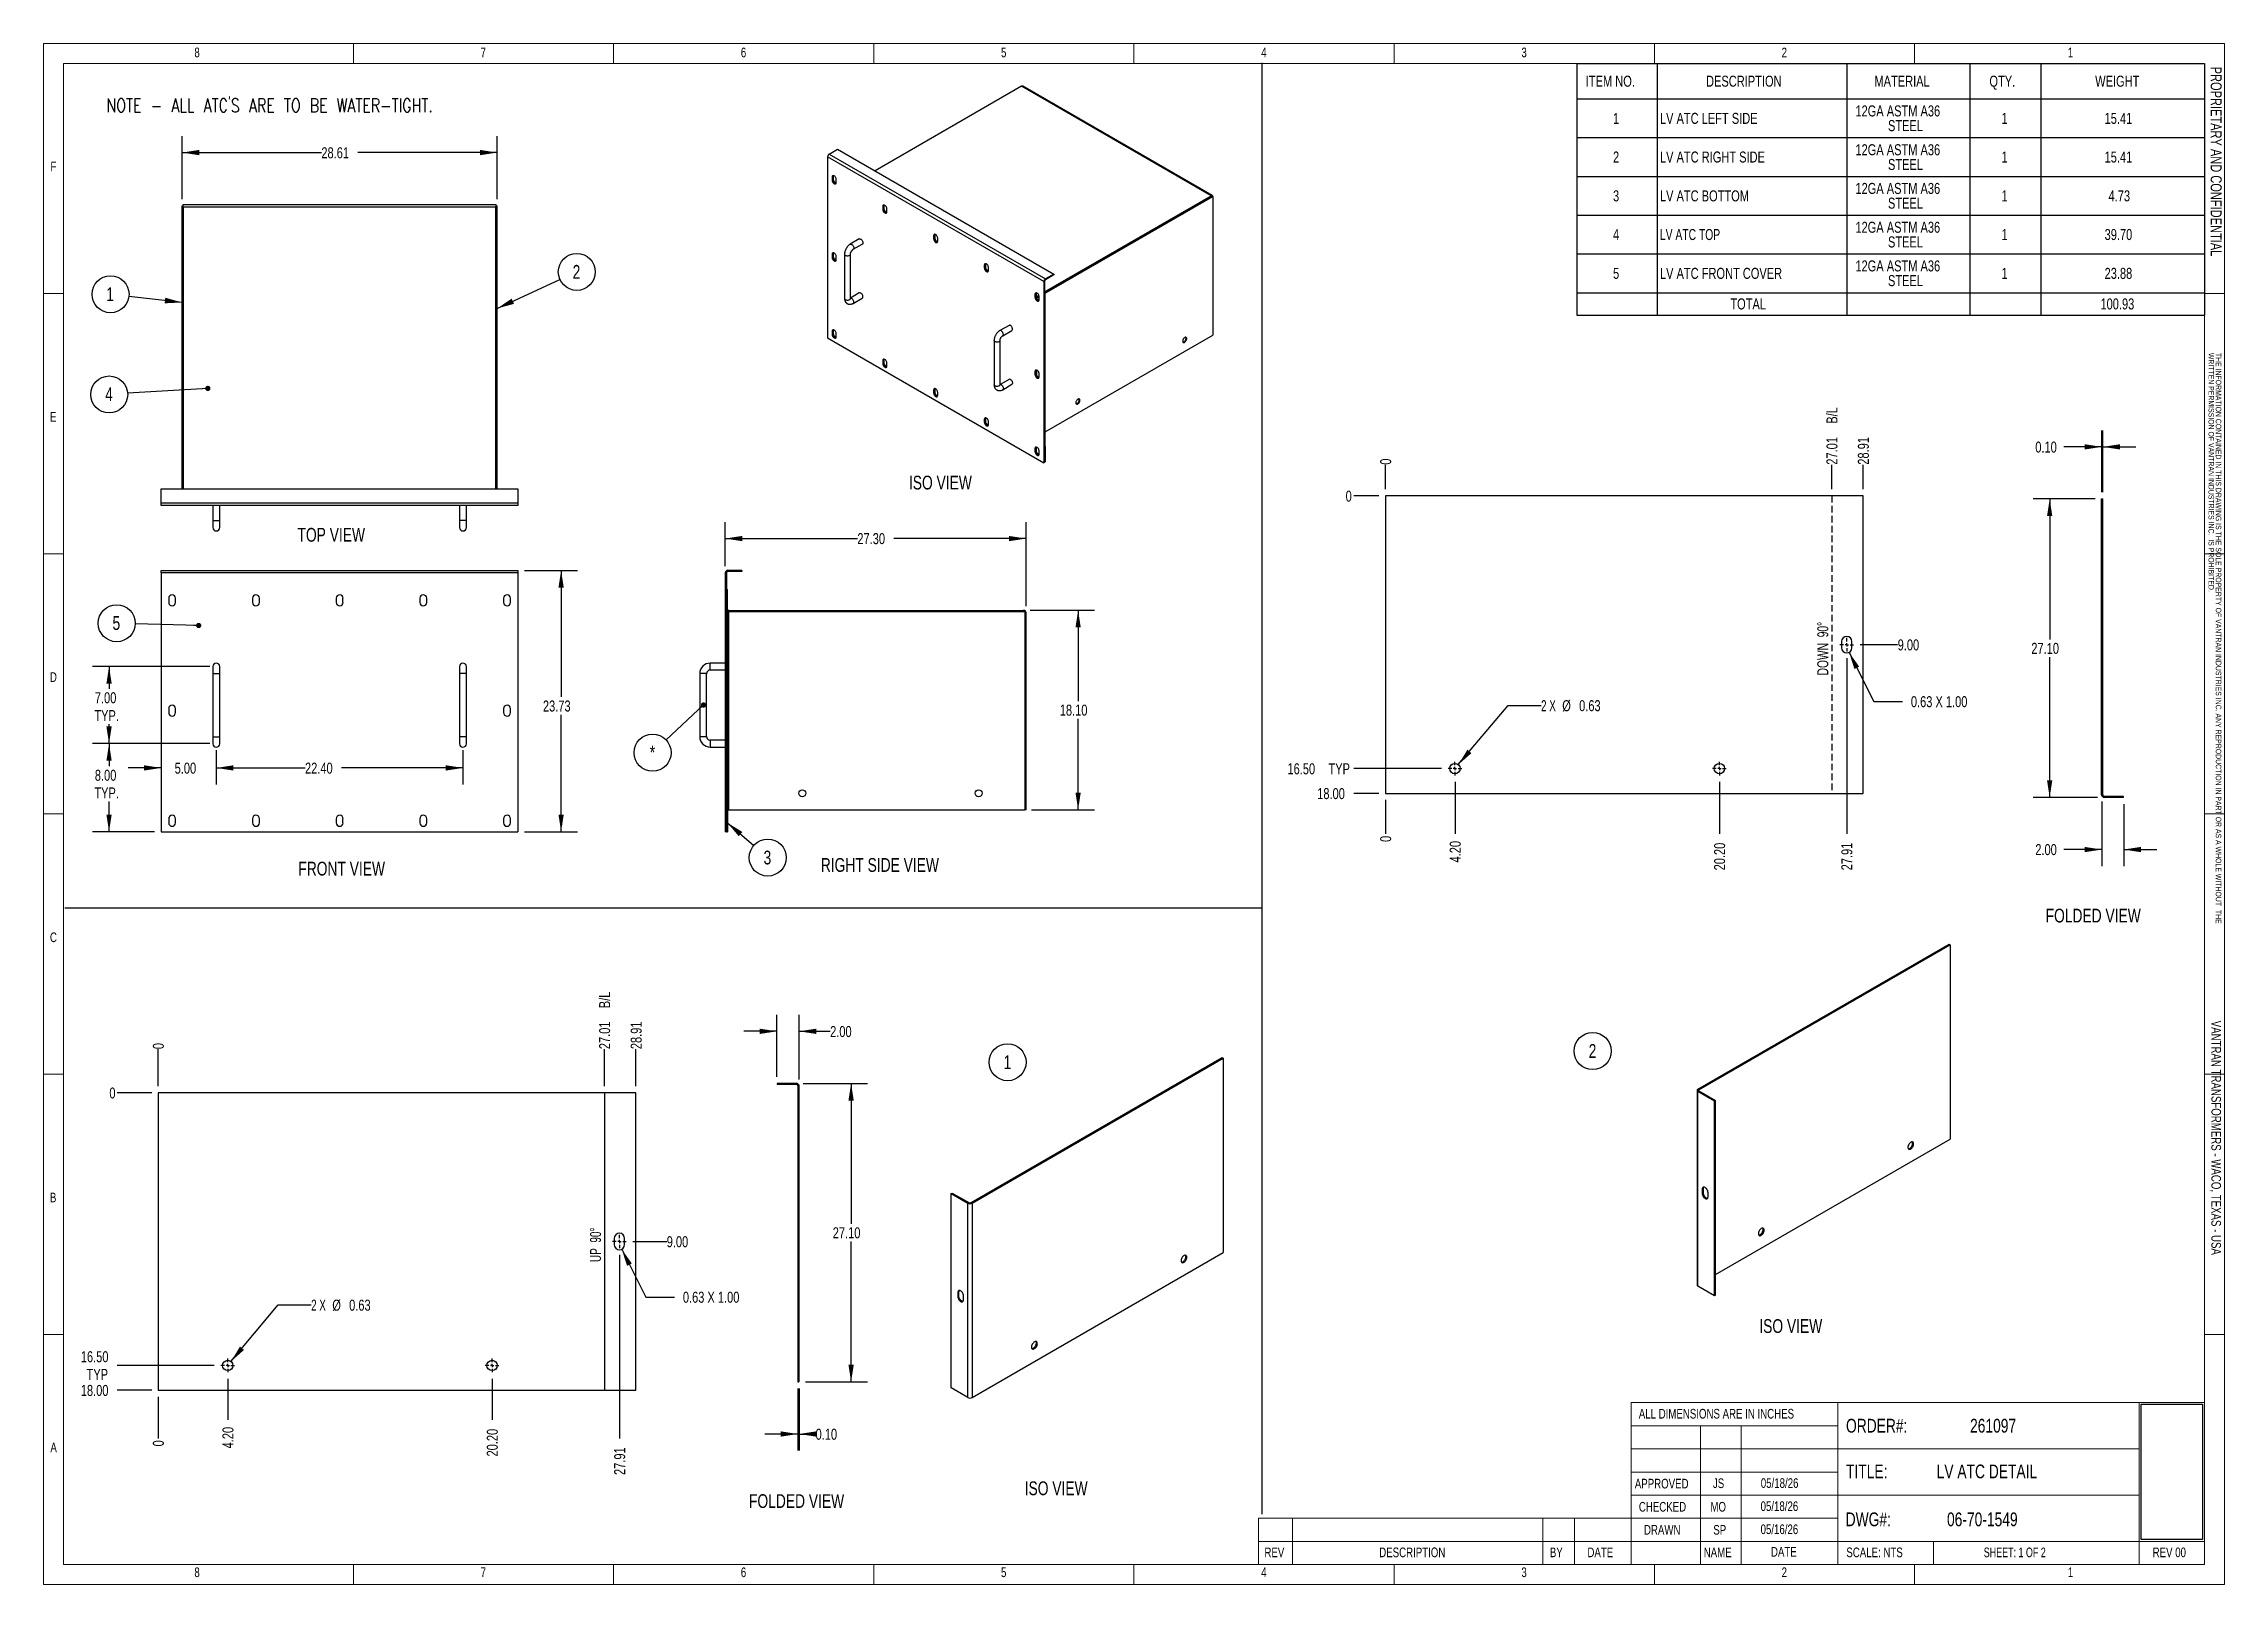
# Model space of a CAD drawing. Header units: inches. Extents: x 0 to 132, y 0 to 93.
import ezdxf

# ---------------------------------------------------------------- set-up
doc = ezdxf.new("R2010")
doc.units = ezdxf.units.IN
doc.header["$LTSCALE"] = 8
doc.header["$MEASUREMENT"] = 0
doc.linetypes.add('HIDDEN', pattern=[0.075, 0.05, -0.025])
doc.layers.add('FORMAT', color=7, linetype='Continuous')
doc.styles.add('SLDTEXTSTYLE0', font='TXT', dxfattribs={"width": 0.75})
doc.styles.add('SLDTEXTSTYLE1', font='TXT', dxfattribs={"width": 0.75, "bigfont": 'bigfont'})
doc.styles.add('SLDTEXTSTYLE2', font='TXT', dxfattribs={"width": 0.692308})
doc.styles.add('SLDTEXTSTYLE3', font='TXT', dxfattribs={"width": 0.7})
doc.styles.add('SLDTEXTSTYLE4', font='TXT', dxfattribs={"width": 0.666667})
doc.styles.add('SLDTEXTSTYLE5', font='TXT', dxfattribs={"width": 0.678571})
doc.styles.add('SLDTEXTSTYLE6', font='TXT', dxfattribs={"width": 0.694444})
doc.dimstyles.new('SLDDIMSTYLE0', dxfattribs={"dimtxt": 0.679688, "dimasz": 1.04, "dimexe": 0, "dimexo": 0.0625, "dimgap": 0.169922, "dimtad": 0, "dimtih": 1, "dimtoh": 1, "dimlfac": 1.5, "dimrnd": 1e-09, "dimzin": 12, "dimdsep": 46, "dimtxsty": 'SLDTEXTSTYLE0', "dimsah": 1, "dimcen": 0.09, "dimadec": 0, "dimazin": 3, "dimtfac": 1, "dimtofl": 0, "dimtmove": 0, "dimatfit": 3, "dimfxl": 0, "dimfrac": 2, "dimtolj": 1, "dimtzin": 12, "dimarcsym": 0})
doc.dimstyles.new('SLDDIMSTYLE1', dxfattribs={"dimtxt": 0.679688, "dimasz": 1.04, "dimexe": 0, "dimexo": 0.0625, "dimgap": 0.169922, "dimtad": 0, "dimtih": 1, "dimtoh": 1, "dimlfac": 1.5, "dimrnd": 1e-09, "dimzin": 4, "dimdsep": 46, "dimtxsty": 'SLDTEXTSTYLE0', "dimsah": 1, "dimcen": 0.09, "dimadec": 0, "dimazin": 1, "dimtfac": 1, "dimtmove": 0, "dimatfit": 0, "dimfxl": 0, "dimfrac": 2, "dimtolj": 1, "dimtzin": 12, "dimarcsym": 0})
doc.dimstyles.new('SLDDIMSTYLE10', dxfattribs={"dimtxt": 0.679688, "dimasz": 1.04, "dimexe": 0, "dimexo": 0.0625, "dimgap": 0.169922, "dimtad": 0, "dimtih": 1, "dimtoh": 1, "dimrnd": 1e-09, "dimzin": 12, "dimdsep": 46, "dimtxsty": 'SLDTEXTSTYLE0', "dimblk1": 'NONE', "dimblk2": 'NONE', "dimsah": 1, "dimcen": 0.09, "dimadec": 0, "dimazin": 3, "dimtfac": 1, "dimtofl": 0, "dimtmove": 0, "dimatfit": 3, "dimldrblk": 'NONE', "dimfxl": 0, "dimfrac": 2, "dimtolj": 1, "dimtzin": 12, "dimarcsym": 0})
doc.dimstyles.new('SLDDIMSTYLE11', dxfattribs={"dimtxt": 0.679688, "dimasz": 1.04, "dimexe": 0, "dimexo": 0.0625, "dimgap": 0.169922, "dimtad": 0, "dimtih": 1, "dimtoh": 1, "dimrnd": 1e-09, "dimdsep": 46, "dimtxsty": 'SLDTEXTSTYLE0', "dimsah": 1, "dimcen": 0, "dimadec": 0, "dimazin": 2, "dimtfac": 1, "dimtofl": 0, "dimtmove": 0, "dimatfit": 3, "dimfxl": 0, "dimfrac": 2, "dimtolj": 1, "dimtzin": 12, "dimarcsym": 0})
doc.dimstyles.new('SLDDIMSTYLE2', dxfattribs={"dimtxt": 0.679688, "dimasz": 1.04, "dimexe": 0, "dimexo": 0.0625, "dimgap": 0.169922, "dimtad": 0, "dimtih": 1, "dimtoh": 1, "dimlfac": 1.5, "dimrnd": 1e-09, "dimzin": 4, "dimdsep": 46, "dimtxsty": 'SLDTEXTSTYLE0', "dimsah": 1, "dimcen": 0.09, "dimadec": 0, "dimazin": 1, "dimtfac": 1, "dimtofl": 0, "dimtmove": 0, "dimatfit": 3, "dimfxl": 0, "dimfrac": 2, "dimtolj": 1, "dimtzin": 12, "dimarcsym": 0})
doc.dimstyles.new('SLDDIMSTYLE3', dxfattribs={"dimtxt": 0.18, "dimasz": 0.32, "dimexe": 0, "dimexo": 0.0625, "dimgap": 0, "dimtad": 0, "dimtih": 1, "dimtoh": 1, "dimdec": 0, "dimrnd": 1e-09, "dimzin": 0, "dimdsep": 46, "dimtxsty": 'Standard', "dimblk1": 'DOT', "dimblk2": 'DOT', "dimsah": 1, "dimcen": 0.09, "dimadec": 0, "dimazin": 0, "dimtfac": 0.32, "dimtdec": 0, "dimtofl": 0, "dimtmove": 0, "dimatfit": 3, "dimldrblk": 'DOT', "dimfxl": 0, "dimfrac": 2, "dimtolj": 1, "dimtzin": 0, "dimarcsym": 0})
doc.dimstyles.new('SLDDIMSTYLE4', dxfattribs={"dimtxt": 0.18, "dimasz": 1.04, "dimexe": 0, "dimexo": 0.0625, "dimgap": 0, "dimtad": 0, "dimtih": 1, "dimtoh": 1, "dimdec": 0, "dimrnd": 1e-09, "dimzin": 0, "dimdsep": 46, "dimtxsty": 'Standard', "dimsah": 1, "dimcen": 0.09, "dimadec": 0, "dimazin": 0, "dimtfac": 1.04, "dimtdec": 0, "dimtofl": 0, "dimtmove": 0, "dimatfit": 3, "dimfxl": 0, "dimfrac": 2, "dimtolj": 1, "dimtzin": 0, "dimarcsym": 0})
doc.dimstyles.new('SLDDIMSTYLE5', dxfattribs={"dimtxt": 0.679688, "dimasz": 1.04, "dimexe": 0, "dimexo": 0.0625, "dimgap": 0.169922, "dimtad": 0, "dimtih": 1, "dimtoh": 1, "dimlfac": 1.5, "dimrnd": 1e-09, "dimzin": 0, "dimdsep": 46, "dimtxsty": 'SLDTEXTSTYLE0', "dimsah": 1, "dimcen": 0.09, "dimadec": 0, "dimazin": 0, "dimtfac": 1, "dimtmove": 0, "dimatfit": 0, "dimfxl": 0, "dimfrac": 2, "dimtolj": 1, "dimtzin": 12, "dimarcsym": 0})
doc.dimstyles.new('SLDDIMSTYLE6', dxfattribs={"dimtxt": 0.679688, "dimasz": 1.04, "dimexe": 0, "dimexo": 0.0625, "dimgap": 0.169922, "dimtad": 0, "dimtih": 1, "dimtoh": 1, "dimdec": 0, "dimrnd": 1e-09, "dimdsep": 46, "dimtxsty": 'SLDTEXTSTYLE0', "dimblk1": 'NONE', "dimblk2": 'NONE', "dimsah": 1, "dimcen": 0.09, "dimadec": 0, "dimazin": 2, "dimtfac": 1, "dimtdec": 0, "dimtofl": 0, "dimtmove": 0, "dimatfit": 3, "dimldrblk": 'NONE', "dimfxl": 0, "dimfrac": 2, "dimtolj": 1, "dimtzin": 12, "dimarcsym": 0})
doc.dimstyles.new('SLDDIMSTYLE7', dxfattribs={"dimtxt": 0.679688, "dimasz": 1.04, "dimexe": 0, "dimexo": 0.0625, "dimgap": 0.169922, "dimtad": 0, "dimtih": 1, "dimtoh": 1, "dimrnd": 1e-09, "dimzin": 4, "dimdsep": 46, "dimtxsty": 'SLDTEXTSTYLE0', "dimblk1": 'NONE', "dimblk2": 'NONE', "dimsah": 1, "dimcen": 0.09, "dimadec": 0, "dimazin": 1, "dimtfac": 1, "dimtofl": 0, "dimtmove": 0, "dimatfit": 3, "dimldrblk": 'NONE', "dimfxl": 0, "dimfrac": 2, "dimtolj": 1, "dimtzin": 12, "dimarcsym": 0})
doc.dimstyles.new('SLDDIMSTYLE8', dxfattribs={"dimtxt": 0.679688, "dimasz": 1.04, "dimexe": 0, "dimexo": 0.0625, "dimgap": 0.169922, "dimtad": 0, "dimtih": 1, "dimtoh": 1, "dimrnd": 1e-09, "dimzin": 4, "dimdsep": 46, "dimtxsty": 'SLDTEXTSTYLE0', "dimblk1": 'NONE', "dimblk2": 'NONE', "dimsah": 1, "dimcen": 0.09, "dimadec": 0, "dimazin": 1, "dimtfac": 1, "dimtofl": 0, "dimtmove": 0, "dimatfit": 3, "dimldrblk": 'NONE', "dimfxl": 0, "dimfrac": 2, "dimtolj": 1, "dimtzin": 12, "dimarcsym": 0})
doc.dimstyles.new('SLDDIMSTYLE9', dxfattribs={"dimtxt": 0.679688, "dimasz": 1.04, "dimexe": 0, "dimexo": 0.0625, "dimgap": 0.169922, "dimtad": 0, "dimtih": 1, "dimtoh": 1, "dimrnd": 1e-09, "dimzin": 12, "dimdsep": 46, "dimtxsty": 'SLDTEXTSTYLE0', "dimblk1": 'NONE', "dimblk2": 'NONE', "dimsah": 1, "dimcen": 0.09, "dimadec": 0, "dimazin": 3, "dimtfac": 1, "dimtofl": 0, "dimtmove": 0, "dimatfit": 3, "dimldrblk": 'NONE', "dimfxl": 0, "dimfrac": 2, "dimtolj": 1, "dimtzin": 12, "dimarcsym": 0})
picture_1 = doc.add_image_def('image1.bmp', size_in_pixel=(535, 215))

msp = doc.modelspace()

# ---------------------------------------------------------------- texts
at = {"color": 7, "linetype": 'Continuous', "lineweight": 0}
for s, insert, char_height, attachment_point, style in [('8', (9.4371, 93.152), 0.5833, 2, 'SLDTEXTSTYLE0'), ('7', (26.7599, 93.152), 0.5833, 2, 'SLDTEXTSTYLE0'), ('6', (42.5079, 93.152), 0.5833, 2, 'SLDTEXTSTYLE0'), ('5', (58.256, 93.152), 0.5833, 2, 'SLDTEXTSTYLE0'), ('4', (74.004, 93.152), 0.5833, 2, 'SLDTEXTSTYLE0'), ('3', (89.752, 93.152), 0.5833, 2, 'SLDTEXTSTYLE0'), ('2', (105.5001, 93.152), 0.5833, 2, 'SLDTEXTSTYLE0'), ('1', (122.8229, 93.152), 0.5833, 2, 'SLDTEXTSTYLE0'), ('F', (0.5634, 86.2567), 0.5833, 1, 'SLDTEXTSTYLE0'), ('E', (0.5327, 71.0982), 0.5833, 1, 'SLDTEXTSTYLE0'), ('D', (0.5327, 55.3501), 0.5833, 1, 'SLDTEXTSTYLE0'), ('C', (0.5327, 39.6021), 0.5833, 1, 'SLDTEXTSTYLE0'), ('B', (0.5324, 23.8541), 0.5833, 1, 'SLDTEXTSTYLE0'), ('ORDER#:', (109.2334, 10.1684), 0.83333, 1, 'SLDTEXTSTYLE0'), ('261097', (116.7409, 10.1684), 0.83333, 1, 'SLDTEXTSTYLE0'), ('A', (0.5609, 8.7329), 0.5833, 1, 'SLDTEXTSTYLE0'), ('TITLE:', (109.2334, 7.4024), 0.83333, 1, 'SLDTEXTSTYLE0'), ('LV ATC DETAIL', (114.7193, 7.4024), 0.833333, 1, 'SLDTEXTSTYLE0'), ('CHECKED', (96.6972, 5.1382), 0.58333, 1, 'SLDTEXTSTYLE0'), ('MO', (101.0281, 5.1382), 0.58333, 1, 'SLDTEXTSTYLE0'), ('05/18/26', (104.0644, 5.1721), 0.58333, 1, 'SLDTEXTSTYLE0'), ('DWG#:', (109.2131, 4.5024), 0.83333, 1, 'SLDTEXTSTYLE0'), ('06-70-1549', (115.3466, 4.5024), 0.83333, 1, 'SLDTEXTSTYLE0'), ('DRAWN', (97.0062, 3.7434), 0.58333, 1, 'SLDTEXTSTYLE0'), ('SP', (101.203, 3.7434), 0.58333, 1, 'SLDTEXTSTYLE0'), ('05/16/26', (104.0644, 3.7772), 0.58333, 1, 'SLDTEXTSTYLE0'), ('REV', (74.0352, 2.3787), 0.58333, 1, 'SLDTEXTSTYLE0'), ('DESCRIPTION', (80.9839, 2.3787), 0.583333, 1, 'SLDTEXTSTYLE0'), ('BY', (91.3115, 2.3787), 0.58333, 1, 'SLDTEXTSTYLE0'), ('DATE', (93.583, 2.3787), 0.58333, 1, 'SLDTEXTSTYLE0'), ('NAME', (100.6229, 2.3787), 0.58333, 1, 'SLDTEXTSTYLE0'), ('DATE', (104.6931, 2.4125), 0.58333, 1, 'SLDTEXTSTYLE0'), ('SCALE: NTS', (109.2546, 2.3787), 0.58333, 1, 'SLDTEXTSTYLE0'), ('SHEET: 1 OF 2', (117.5712, 2.3787), 0.583333, 1, 'SLDTEXTSTYLE2'), ('REV 00', (127.7921, 2.3787), 0.58333, 1, 'SLDTEXTSTYLE0'), ('8', (9.4371, 1.1741), 0.5833, 2, 'SLDTEXTSTYLE0'), ('7', (26.7599, 1.1741), 0.5833, 2, 'SLDTEXTSTYLE0'), ('6', (42.5079, 1.1741), 0.5833, 2, 'SLDTEXTSTYLE0'), ('5', (58.256, 1.1741), 0.5833, 2, 'SLDTEXTSTYLE0'), ('4', (74.004, 1.1741), 0.5833, 2, 'SLDTEXTSTYLE0'), ('3', (89.752, 1.1741), 0.5833, 2, 'SLDTEXTSTYLE0'), ('2', (105.5001, 1.1741), 0.5833, 2, 'SLDTEXTSTYLE0'), ('1', (122.8229, 1.1741), 0.5833, 2, 'SLDTEXTSTYLE0')]:
    msp.add_mtext(s, dxfattribs=dict(at, insert=insert, char_height=char_height, attachment_point=attachment_point, style=style))
for s, insert, char_height, attachment_point, rotation, style in [('PROPRIETARY AND CONFIDENTIAL', (131.9705, 91.9984), 0.666667, 1, 270, 'SLDTEXTSTYLE0'), ('DOWN  90°', (107.4963, 56.781), 0.66667, 2, 90, 'SLDTEXTSTYLE6'), ('VANTRAN TRANSFORMERS - WACO, TEXAS - USA', (131.9307, 27.1754), 0.583333, 2, 270, 'SLDTEXTSTYLE0'), ('UP  90°', (33.2181, 20.7005), 0.66667, 2, 90, 'SLDTEXTSTYLE5')]:
    msp.add_mtext(s, dxfattribs=dict(at, insert=insert, char_height=char_height, attachment_point=attachment_point, rotation=rotation, style=style))
at = {"layer": 'FORMAT', "attachment_point": 1}
for s, insert, char_height, style in [('NOTE - ALL ATC’S ARE TO BE WATER-TIGHT.', (3.9576, 90.0717), 0.833333, 'SLDTEXTSTYLE1'), ('ISO VIEW', (52.5216, 67.2441), 0.83333, 'SLDTEXTSTYLE0'), ('TOP VIEW', (15.5149, 64.0857), 0.83333, 'SLDTEXTSTYLE0'), ('FRONT VIEW', (15.5646, 43.8825), 0.83333, 'SLDTEXTSTYLE0'), ('RIGHT SIDE VIEW', (47.1867, 44.1042), 0.833333, 'SLDTEXTSTYLE0'), ('FOLDED VIEW', (121.3162, 41.0388), 0.833333, 'SLDTEXTSTYLE0'), ('ISO VIEW', (103.9872, 16.2005), 0.83333, 'SLDTEXTSTYLE0'), ('ALL DIMENSIONS ARE IN INCHES', (96.6934, 10.7698), 0.583333, 'SLDTEXTSTYLE0'), ('05/18/26', (104.0773, 6.5721), 0.58333, 'SLDTEXTSTYLE0'), ('FOLDED VIEW', (42.8413, 5.6084), 0.833333, 'SLDTEXTSTYLE0'), ('ISO VIEW', (59.5279, 6.3813), 0.83333, 'SLDTEXTSTYLE0'), ('APPROVED', (96.4529, 6.5382), 0.58333, 'SLDTEXTSTYLE0'), ('JS', (101.1789, 6.5615), 0.58333, 'SLDTEXTSTYLE0')]:
    msp.add_mtext(s, dxfattribs=dict(at, insert=insert, char_height=char_height, style=style))

# ---------------------------------------------------------------- blocks, each defined once
blk = doc.blocks.new('SW_NOTE_0')
at = {"color": 0, "linetype": 'Continuous', "lineweight": 0, "attachment_point": 1, "rotation": 270, "style": 'SLDTEXTSTYLE0'}
for s, insert, char_height in [('WRITTEN PERMISSION OF VANTRAN INDUSTRIES INC.  IS PROHIBITED.', (-0.01, 0), 0.3333), ('THE INFORMATION CONTAINED IN THIS DRAWING IS THE SOLE PROPERTY OF VANTRAN INDUSTRIES INC. ANY REPRODUCTION IN PART OR AS A WHOLE WITHOUT  THE', (0.43, 0), 0.33333)]:
    blk.add_mtext(s, dxfattribs=dict(at, insert=insert, char_height=char_height))
blk = doc.blocks.new('SW_TABLEANNOTATION_0')
at = {"layer": 'FORMAT', "color": 0}
for p, q in [((0, 0), (0, -2.15)), ((0, 0), (4.87, 0)), ((4.87, 0), (4.87, -2.15)), ((4.87, 0), (16.34, 0)), ((16.34, 0), (16.34, -2.15)), ((16.34, 0), (23.78, 0)), ((23.78, 0), (23.78, -2.15)), ((23.78, 0), (28.09, 0)), ((28.09, 0), (28.09, -2.15)), ((28.09, 0), (37.99, 0)), ((37.99, 0), (37.99, -2.15)), ((0, -2.15), (4.87, -2.15)), ((0, -2.15), (0, -4.49)), ((4.87, -2.15), (16.34, -2.15)), ((4.87, -2.15), (4.87, -4.49)), ((16.34, -2.15), (23.78, -2.15)), ((16.34, -2.15), (16.34, -4.49)), ((23.78, -2.15), (28.09, -2.15)), ((23.78, -2.15), (23.78, -4.49)), ((28.09, -2.15), (37.99, -2.15)), ((28.09, -2.15), (28.09, -4.49)), ((37.99, -2.15), (37.99, -4.49)), ((0, -4.49), (0, -6.84)), ((0, -4.49), (4.87, -4.49)), ((4.87, -4.49), (4.87, -6.84)), ((4.87, -4.49), (16.34, -4.49)), ((16.34, -4.49), (16.34, -6.84)), ((16.34, -4.49), (23.78, -4.49)), ((23.78, -4.49), (23.78, -6.84)), ((23.78, -4.49), (28.09, -4.49)), ((28.09, -4.49), (28.09, -6.84)), ((28.09, -4.49), (37.99, -4.49)), ((37.99, -4.49), (37.99, -6.84)), ((0, -6.84), (0, -9.18)), ((0, -6.84), (4.87, -6.84)), ((4.87, -6.84), (4.87, -9.18)), ((4.87, -6.84), (16.34, -6.84)), ((16.34, -6.84), (16.34, -9.18)), ((16.34, -6.84), (23.78, -6.84)), ((23.78, -6.84), (23.78, -9.18)), ((23.78, -6.84), (28.09, -6.84)), ((28.09, -6.84), (28.09, -9.18)), ((28.09, -6.84), (37.99, -6.84)), ((37.99, -6.84), (37.99, -9.18)), ((0, -9.18), (0, -11.53)), ((0, -9.18), (4.87, -9.18)), ((4.87, -9.18), (4.87, -11.53)), ((4.87, -9.18), (16.34, -9.18)), ((16.34, -9.18), (16.34, -11.53)), ((16.34, -9.18), (23.78, -9.18)), ((23.78, -9.18), (23.78, -11.53)), ((23.78, -9.18), (28.09, -9.18)), ((28.09, -9.18), (28.09, -11.53)), ((28.09, -9.18), (37.99, -9.18)), ((37.99, -9.18), (37.99, -11.53)), ((0, -11.53), (0, -13.88)), ((0, -11.53), (4.87, -11.53)), ((4.87, -11.53), (4.87, -13.88)), ((4.87, -11.53), (16.34, -11.53)), ((16.34, -11.53), (16.34, -13.88)), ((16.34, -11.53), (23.78, -11.53)), ((23.78, -11.53), (23.78, -13.88)), ((23.78, -11.53), (28.09, -11.53)), ((28.09, -11.53), (28.09, -13.88)), ((28.09, -11.53), (37.99, -11.53)), ((37.99, -11.53), (37.99, -13.88)), ((0, -13.88), (0, -15.23)), ((0, -13.88), (4.87, -13.88)), ((4.87, -13.88), (4.87, -15.23)), ((4.87, -13.88), (16.34, -13.88)), ((16.34, -13.88), (16.34, -15.23)), ((16.34, -13.88), (23.78, -13.88)), ((23.78, -13.88), (23.78, -15.23)), ((23.78, -13.88), (28.09, -13.88)), ((28.09, -13.88), (28.09, -15.23)), ((28.09, -13.88), (37.99, -13.88)), ((37.99, -13.88), (37.99, -15.23)), ((0, -15.23), (4.87, -15.23)), ((4.87, -15.23), (16.34, -15.23)), ((16.34, -15.23), (23.78, -15.23)), ((23.78, -15.23), (28.09, -15.23)), ((28.09, -15.23), (37.99, -15.23))]:
    blk.add_line(p, q, dxfattribs=at)
at = {"layer": 'FORMAT', "color": 0, "attachment_point": 1}
for s, insert, char_height, style in [('ITEM NO.', (0.54, -0.74), 0.667, 'SLDTEXTSTYLE0'), ('DESCRIPTION', (7.82, -0.74), 0.6667, 'SLDTEXTSTYLE0'), ('MATERIAL', (18.01, -0.74), 0.667, 'SLDTEXTSTYLE0'), ('QTY.', (24.97, -0.74), 0.667, 'SLDTEXTSTYLE0'), ('WEIGHT', (31.37, -0.74), 0.667, 'SLDTEXTSTYLE0'), ('12GA ASTM A36', (16.86, -2.54), 0.6667, 'SLDTEXTSTYLE0'), ('1', (2.19, -2.99), 0.667, 'SLDTEXTSTYLE0'), ('LV ATC LEFT SIDE', (5.03, -2.99), 0.6667, 'SLDTEXTSTYLE0'), ('STEEL', (18.83, -3.43), 0.667, 'SLDTEXTSTYLE0'), ('1', (25.7, -2.99), 0.667, 'SLDTEXTSTYLE0'), ('15.41', (31.94, -2.99), 0.667, 'SLDTEXTSTYLE0'), ('12GA ASTM A36', (16.86, -4.89), 0.6667, 'SLDTEXTSTYLE0'), ('2', (2.19, -5.33), 0.667, 'SLDTEXTSTYLE0'), ('LV ATC RIGHT SIDE', (5.03, -5.33), 0.6667, 'SLDTEXTSTYLE0'), ('STEEL', (18.83, -5.78), 0.667, 'SLDTEXTSTYLE0'), ('1', (25.7, -5.33), 0.667, 'SLDTEXTSTYLE0'), ('15.41', (31.94, -5.33), 0.667, 'SLDTEXTSTYLE0'), ('3', (2.19, -7.68), 0.667, 'SLDTEXTSTYLE0'), ('LV ATC BOTTOM', (5.03, -7.68), 0.6667, 'SLDTEXTSTYLE0'), ('12GA ASTM A36', (16.86, -7.23), 0.6667, 'SLDTEXTSTYLE0'), ('1', (25.7, -7.68), 0.667, 'SLDTEXTSTYLE0'), ('4.73', (32.18, -7.68), 0.667, 'SLDTEXTSTYLE0'), ('STEEL', (18.83, -8.12), 0.667, 'SLDTEXTSTYLE0'), ('4', (2.19, -10.02), 0.667, 'SLDTEXTSTYLE0'), ('LV ATC TOP', (5.03, -10.02), 0.667, 'SLDTEXTSTYLE3'), ('12GA ASTM A36', (16.86, -9.58), 0.6667, 'SLDTEXTSTYLE0'), ('STEEL', (18.83, -10.47), 0.667, 'SLDTEXTSTYLE0'), ('1', (25.7, -10.02), 0.667, 'SLDTEXTSTYLE0'), ('39.70', (31.94, -10.02), 0.667, 'SLDTEXTSTYLE0'), ('5', (2.19, -12.37), 0.667, 'SLDTEXTSTYLE0'), ('LV ATC FRONT COVER', (5.03, -12.37), 0.6667, 'SLDTEXTSTYLE0'), ('12GA ASTM A36', (16.86, -11.92), 0.6667, 'SLDTEXTSTYLE0'), ('STEEL', (18.83, -12.81), 0.667, 'SLDTEXTSTYLE0'), ('1', (25.7, -12.37), 0.667, 'SLDTEXTSTYLE0'), ('23.88', (31.94, -12.37), 0.667, 'SLDTEXTSTYLE0'), ('TOTAL', (9.29, -14.22), 0.667, 'SLDTEXTSTYLE0'), ('100.93', (31.69, -14.22), 0.667, 'SLDTEXTSTYLE0')]:
    blk.add_mtext(s, dxfattribs=dict(at, insert=insert, char_height=char_height, style=style))
blk = doc.blocks.new('Drawing View1')
at = {"color": 7, "linetype": 'Continuous', "lineweight": 25}
for p, q in [((1.32, 14.79), (-7.55, 9.67)), ((12.8, 8.16), (1.32, 14.79)), ((1.32, 14.79), (1.33, 14.79)), ((1.33, 14.79), (1.33, 14.79)), ((12.86, 8.17), (1.39, 14.79)), ((-10.33, 10.68), (-9.82, 10.98)), ((-10.33, 10.68), (2.76, 3.13)), ((-9.82, 10.98), (3.27, 3.42)), ((2.67, 2.97), (-10.43, 10.52)), ((-10.43, 10.52), (-10.43, -0.44)), ((-10.11, 9.31), (-10.15, 9.28)), ((-10.15, 9.28), (-10.15, 9.11)), ((-10.06, 9.33), (-10.11, 9.31)), ((-10.11, 9.31), (-10.11, 9.13)), ((-10.11, 9.31), (-10.11, 9.13)), ((-10.06, 9.16), (-10.06, 9.33)), ((-10.11, 9.13), (-10.15, 9.11)), ((-10.06, 9.16), (-10.11, 9.13)), ((-9.9, 8.96), (-9.9, 9.14)), ((2.71, 2.34), (12.8, 8.16)), ((2.75, 2.31), (12.85, 8.15)), ((2.75, 2.27), (12.89, 8.12)), ((2.75, 2.31), (12.8, 8.11)), ((12.8, 8.11), (12.8, 8.16)), ((12.85, 8.15), (12.89, 8.12)), ((12.89, 8.12), (12.89, -0.28)), ((-7.04, 7.54), (-7.08, 7.51)), ((-7.08, 7.51), (-7.08, 7.34)), ((-7.04, 7.36), (-7.08, 7.34)), ((-6.99, 7.56), (-7.04, 7.54)), ((-7.04, 7.54), (-7.04, 7.36)), ((-7.04, 7.54), (-7.04, 7.36)), ((-6.99, 7.39), (-7.04, 7.36)), ((-6.99, 7.39), (-6.99, 7.56)), ((-6.83, 7.19), (-6.83, 7.37)), ((-8.5, 5.55), (-9.05, 5.23)), ((-3.96, 5.76), (-4.01, 5.74)), ((-4.01, 5.74), (-4.01, 5.56)), ((-3.96, 5.59), (-4.01, 5.56)), ((-3.92, 5.79), (-3.96, 5.76)), ((-3.96, 5.76), (-3.96, 5.59)), ((-3.96, 5.76), (-3.96, 5.59)), ((-3.92, 5.61), (-3.96, 5.59)), ((-3.92, 5.61), (-3.92, 5.79)), ((-3.75, 5.42), (-3.75, 5.59)), ((-10.11, 4.64), (-10.15, 4.62)), ((-10.15, 4.62), (-10.15, 4.44)), ((-10.11, 4.47), (-10.15, 4.44)), ((-10.06, 4.67), (-10.11, 4.64)), ((-10.11, 4.64), (-10.11, 4.47)), ((-10.11, 4.64), (-10.11, 4.47)), ((-10.06, 4.49), (-10.11, 4.47)), ((-10.06, 4.49), (-10.06, 4.67)), ((-9.9, 4.3), (-9.9, 4.47)), ((-9.39, 4.63), (-9.39, 1.95)), ((-9.04, 1.95), (-9.04, 4.63)), ((-8.87, 4.92), (-8.32, 5.24)), ((-0.89, 3.99), (-0.94, 3.97)), ((-0.94, 3.97), (-0.94, 3.79)), ((-0.85, 4.01), (-0.89, 3.99)), ((-0.89, 3.99), (-0.89, 3.82)), ((-0.89, 3.99), (-0.89, 3.82)), ((-0.85, 3.84), (-0.85, 4.01)), ((-0.89, 3.82), (-0.94, 3.79)), ((-0.85, 3.84), (-0.89, 3.82)), ((-0.68, 3.65), (-0.68, 3.82)), ((2.71, 2.99), (2.67, 2.97)), ((2.67, 2.97), (2.67, -8)), ((2.71, 2.99), (2.71, -7.97)), ((3.27, 3.42), (2.76, 3.13)), ((3.27, 3.37), (2.76, 3.08)), ((2.76, 3.08), (2.76, 3.13)), ((3.27, 3.42), (3.27, 3.37)), ((-8.5, 2.28), (-9.04, 1.97)), ((-8.87, 1.65), (-8.32, 1.97)), ((2.18, 2.22), (2.13, 2.19)), ((2.13, 2.19), (2.13, 2.02)), ((2.18, 2.04), (2.13, 2.02)), ((2.22, 2.24), (2.18, 2.22)), ((2.18, 2.22), (2.18, 2.04)), ((2.18, 2.22), (2.18, 2.04)), ((2.22, 2.07), (2.18, 2.04)), ((2.22, 2.07), (2.22, 2.24)), ((2.22, 2.06), (2.37, 2.14)), ((2.23, 2.01), (2.38, 2.1)), ((2.23, 2.01), (2.38, 2.1)), ((2.24, 1.97), (2.39, 2.06)), ((2.39, 1.87), (2.39, 2.05)), ((2.75, 2.31), (2.71, 2.34)), ((2.71, 2.29), (2.75, 2.31)), ((2.71, 1.36), (2.71, 2.29)), ((2.75, 1.38), (2.71, 1.36)), ((2.71, 1.36), (2.75, 1.38)), ((2.71, -7.04), (2.71, 1.36)), ((2.75, 1.38), (2.75, 2.31)), ((2.75, -7.02), (2.75, 1.38)), ((-10.06, 0), (-10.11, -0.02)), ((-10.06, -0.17), (-10.06, 0)), ((0.56, 0.32), (0, 0)), ((0.18, -0.31), (0.73, 0.01)), ((-10.43, -0.44), (2.67, -8)), ((-10.11, -0.02), (-10.15, -0.05)), ((-10.15, -0.05), (-10.15, -0.22)), ((-10.11, -0.2), (-10.15, -0.22)), ((-10.11, -0.02), (-10.11, -0.2)), ((-10.11, -0.02), (-10.11, -0.2)), ((-10.06, -0.17), (-10.11, -0.2)), ((-9.9, -0.37), (-9.9, -0.19)), ((-0.34, -0.59), (-0.34, -3.28)), ((0.02, -3.28), (0.02, -0.59)), ((2.75, -6.13), (12.89, -0.28)), ((-7.04, -1.8), (-7.08, -1.82)), ((-7.08, -1.82), (-7.08, -2)), ((-7.04, -1.97), (-7.08, -2)), ((-6.99, -1.77), (-7.04, -1.8)), ((-7.04, -1.8), (-7.04, -1.97)), ((-7.04, -1.8), (-7.04, -1.97)), ((-6.99, -1.95), (-7.04, -1.97)), ((-6.99, -1.95), (-6.99, -1.77)), ((-6.83, -2.14), (-6.83, -1.97)), ((2.18, -2.45), (2.13, -2.47)), ((2.13, -2.47), (2.13, -2.65)), ((2.18, -2.62), (2.13, -2.65)), ((2.22, -2.42), (2.18, -2.45)), ((2.18, -2.45), (2.18, -2.62)), ((2.18, -2.45), (2.18, -2.62)), ((2.22, -2.6), (2.18, -2.62)), ((2.22, -2.42), (2.22, -2.6)), ((2.39, -2.79), (2.39, -2.62)), ((-3.96, -3.57), (-4.01, -3.59)), ((-4.01, -3.59), (-4.01, -3.77)), ((-3.96, -3.74), (-4.01, -3.77)), ((-3.92, -3.54), (-3.96, -3.57)), ((-3.96, -3.57), (-3.96, -3.74)), ((-3.96, -3.57), (-3.96, -3.74)), ((-3.92, -3.72), (-3.96, -3.74)), ((-3.92, -3.72), (-3.92, -3.54)), ((-3.75, -3.91), (-3.75, -3.74)), ((0.56, -2.95), (0.02, -3.26)), ((0.18, -3.58), (0.73, -3.25)), ((-0.89, -5.34), (-0.94, -5.37)), ((-0.94, -5.37), (-0.94, -5.54)), ((-0.89, -5.52), (-0.94, -5.54)), ((-0.85, -5.32), (-0.89, -5.34)), ((-0.89, -5.34), (-0.89, -5.52)), ((-0.89, -5.34), (-0.89, -5.52)), ((-0.85, -5.49), (-0.89, -5.52)), ((-0.85, -5.49), (-0.85, -5.32)), ((-0.68, -5.69), (-0.68, -5.51)), ((2.18, -7.11), (2.13, -7.14)), ((2.13, -7.14), (2.13, -7.31)), ((2.18, -7.29), (2.13, -7.31)), ((2.22, -7.09), (2.18, -7.11)), ((2.18, -7.11), (2.18, -7.29)), ((2.18, -7.11), (2.18, -7.29)), ((2.22, -7.27), (2.18, -7.29)), ((2.22, -7.27), (2.22, -7.09)), ((2.39, -7.46), (2.39, -7.28)), ((2.75, -7.02), (2.71, -7.04)), ((2.71, -7.04), (2.75, -7.02)), ((2.71, -7.04), (2.71, -7.97)), ((2.75, -7.02), (2.75, -7.95)), ((2.71, -7.97), (2.67, -8)), ((2.71, -7.97), (2.75, -7.95))]:
    blk.add_line(p, q, dxfattribs=at)
at = {"color": 7, "linetype": 'Continuous', "lineweight": 25, "flags": 128}
for points in [[(-9.9, 9.14), (-9.9, 9.17), (-9.91, 9.21), (-9.92, 9.25), (-9.94, 9.28), (-9.97, 9.31), (-9.99, 9.34), (-10.02, 9.36), (-10.05, 9.37), (-10.08, 9.37), (-10.1, 9.37), (-10.12, 9.36), (-10.14, 9.34), (-10.15, 9.31), (-10.15, 9.28)], [(-10.06, 9.33), (-10.06, 9.36), (-10.06, 9.37)], [(-10.15, 9.11), (-10.15, 9.07), (-10.14, 9.04), (-10.12, 9), (-10.1, 8.97), (-10.08, 8.94), (-10.05, 8.91), (-10.02, 8.89), (-9.99, 8.88), (-9.97, 8.87), (-9.94, 8.88), (-9.92, 8.89), (-9.91, 8.91), (-9.9, 8.93), (-9.9, 8.96)], [(-10.11, 9.13), (-10.1, 9.1), (-10.09, 9.06), (-10.08, 9.03), (-10.06, 8.99), (-10.03, 8.96), (-10.01, 8.93), (-9.98, 8.91), (-9.95, 8.9), (-9.93, 8.9), (-9.91, 8.9)], [(-10.11, 9.13), (-10.1, 9.1), (-10.09, 9.06), (-10.08, 9.03), (-10.06, 8.99), (-10.03, 8.96), (-10.01, 8.93), (-9.98, 8.91), (-9.95, 8.9), (-9.93, 8.9), (-9.91, 8.9)], [(-9.9, 8.92), (-9.91, 8.93), (-9.94, 8.94), (-9.97, 8.96), (-9.99, 8.99), (-10.02, 9.02), (-10.04, 9.05), (-10.05, 9.09), (-10.06, 9.12), (-10.06, 9.16)], [(12.89, 8.12), (12.89, 8.13), (12.88, 8.15), (12.87, 8.16), (12.86, 8.17), (12.85, 8.18), (12.83, 8.18), (12.82, 8.17), (12.8, 8.16)], [(-6.83, 7.37), (-6.83, 7.4), (-6.84, 7.44), (-6.85, 7.47), (-6.87, 7.51), (-6.9, 7.54), (-6.92, 7.56), (-6.95, 7.58), (-6.98, 7.6), (-7.01, 7.6), (-7.03, 7.6), (-7.05, 7.59), (-7.07, 7.57), (-7.07, 7.54), (-7.08, 7.51)], [(-7.08, 7.34), (-7.07, 7.3), (-7.07, 7.27), (-7.05, 7.23), (-7.03, 7.19), (-7.01, 7.16), (-6.98, 7.14), (-6.95, 7.12), (-6.92, 7.11), (-6.9, 7.1), (-6.87, 7.1), (-6.85, 7.12), (-6.84, 7.13), (-6.83, 7.16), (-6.83, 7.19)], [(-7.04, 7.36), (-7.03, 7.33), (-7.02, 7.29), (-7.01, 7.25), (-6.99, 7.22), (-6.96, 7.19), (-6.94, 7.16), (-6.91, 7.14), (-6.88, 7.13), (-6.85, 7.12), (-6.84, 7.13)], [(-7.04, 7.36), (-7.03, 7.33), (-7.02, 7.29), (-7.01, 7.25), (-6.99, 7.22), (-6.96, 7.19), (-6.94, 7.16), (-6.91, 7.14), (-6.88, 7.13), (-6.85, 7.12), (-6.84, 7.13)], [(-6.99, 7.56), (-6.99, 7.59), (-6.99, 7.6)], [(-6.83, 7.15), (-6.84, 7.15), (-6.87, 7.17), (-6.9, 7.19), (-6.92, 7.21), (-6.95, 7.24), (-6.97, 7.28), (-6.98, 7.31), (-6.99, 7.35), (-6.99, 7.39)], [(-8.5, 5.55), (-8.49, 5.55), (-8.47, 5.55), (-8.45, 5.55), (-8.42, 5.54), (-8.39, 5.53), (-8.37, 5.51), (-8.34, 5.48), (-8.32, 5.45), (-8.3, 5.41), (-8.29, 5.38), (-8.28, 5.34), (-8.28, 5.31), (-8.28, 5.28), (-8.29, 5.26), (-8.31, 5.24), (-8.32, 5.24)], [(-3.75, 5.59), (-3.76, 5.63), (-3.77, 5.66), (-3.78, 5.7), (-3.8, 5.73), (-3.83, 5.77), (-3.85, 5.79), (-3.88, 5.81), (-3.91, 5.82), (-3.94, 5.83), (-3.96, 5.83), (-3.98, 5.81), (-3.99, 5.79), (-4, 5.77), (-4.01, 5.74)], [(-4.01, 5.56), (-4, 5.53), (-3.99, 5.49), (-3.98, 5.46), (-3.96, 5.42), (-3.94, 5.39), (-3.91, 5.36), (-3.88, 5.34), (-3.85, 5.33), (-3.83, 5.33), (-3.8, 5.33), (-3.78, 5.34), (-3.77, 5.36), (-3.76, 5.39), (-3.75, 5.42)], [(-3.96, 5.59), (-3.96, 5.55), (-3.95, 5.52), (-3.94, 5.48), (-3.92, 5.45), (-3.89, 5.42), (-3.87, 5.39), (-3.84, 5.37), (-3.81, 5.36), (-3.78, 5.35), (-3.77, 5.35)], [(-3.96, 5.59), (-3.96, 5.55), (-3.95, 5.52), (-3.94, 5.48), (-3.92, 5.45), (-3.89, 5.42), (-3.87, 5.39), (-3.84, 5.37), (-3.81, 5.36), (-3.78, 5.35), (-3.77, 5.35)], [(-3.92, 5.79), (-3.92, 5.82), (-3.92, 5.83)], [(-3.76, 5.38), (-3.77, 5.38), (-3.8, 5.39), (-3.82, 5.41), (-3.85, 5.44), (-3.87, 5.47), (-3.89, 5.51), (-3.91, 5.54), (-3.92, 5.58), (-3.92, 5.61)], [(-9.9, 4.47), (-9.9, 4.51), (-9.91, 4.54), (-9.92, 4.58), (-9.94, 4.61), (-9.97, 4.64), (-9.99, 4.67), (-10.02, 4.69), (-10.05, 4.7), (-10.08, 4.71), (-10.1, 4.7), (-10.12, 4.69), (-10.14, 4.67), (-10.15, 4.65), (-10.15, 4.62)], [(-10.15, 4.44), (-10.15, 4.41), (-10.14, 4.37), (-10.12, 4.34), (-10.1, 4.3), (-10.08, 4.27), (-10.05, 4.24), (-10.02, 4.22), (-9.99, 4.21), (-9.97, 4.21), (-9.94, 4.21), (-9.92, 4.22), (-9.91, 4.24), (-9.9, 4.27), (-9.9, 4.3)], [(-10.11, 4.47), (-10.1, 4.43), (-10.09, 4.4), (-10.08, 4.36), (-10.06, 4.33), (-10.03, 4.29), (-10.01, 4.27), (-9.98, 4.25), (-9.95, 4.24), (-9.93, 4.23), (-9.91, 4.23)], [(-10.11, 4.47), (-10.1, 4.43), (-10.09, 4.4), (-10.08, 4.36), (-10.06, 4.33), (-10.03, 4.29), (-10.01, 4.27), (-9.98, 4.25), (-9.95, 4.24), (-9.93, 4.23), (-9.91, 4.23)], [(-10.06, 4.67), (-10.06, 4.7), (-10.06, 4.71)], [(-9.9, 4.26), (-9.91, 4.26), (-9.94, 4.27), (-9.97, 4.29), (-9.99, 4.32), (-10.02, 4.35), (-10.04, 4.39), (-10.05, 4.42), (-10.06, 4.46), (-10.06, 4.49)], [(-9.39, 4.63), (-9.39, 4.63), (-9.39, 4.61), (-9.37, 4.59), (-9.35, 4.57), (-9.33, 4.55), (-9.29, 4.54), (-9.26, 4.53), (-9.22, 4.53), (-9.18, 4.53), (-9.14, 4.54), (-9.11, 4.55), (-9.08, 4.56), (-9.06, 4.58), (-9.04, 4.6), (-9.04, 4.62), (-9.04, 4.63)], [(-9.05, 5.22), (-9.05, 5.23), (-9.03, 5.23), (-9, 5.23), (-8.98, 5.22), (-8.95, 5.21), (-8.92, 5.19), (-8.9, 5.16), (-8.87, 5.13), (-8.86, 5.09), (-8.84, 5.06), (-8.84, 5.02), (-8.84, 4.99), (-8.84, 4.96), (-8.85, 4.94), (-8.87, 4.92), (-8.87, 4.92)], [(-0.68, 3.82), (-0.69, 3.85), (-0.7, 3.89), (-0.71, 3.93), (-0.73, 3.96), (-0.75, 3.99), (-0.78, 4.02), (-0.81, 4.04), (-0.84, 4.05), (-0.86, 4.06), (-0.89, 4.05), (-0.91, 4.04), (-0.92, 4.02), (-0.93, 4), (-0.94, 3.97)], [(-0.85, 4.01), (-0.85, 4.05), (-0.85, 4.05)], [(-0.94, 3.79), (-0.93, 3.76), (-0.92, 3.72), (-0.91, 3.68), (-0.89, 3.65), (-0.86, 3.62), (-0.84, 3.59), (-0.81, 3.57), (-0.78, 3.56), (-0.75, 3.55), (-0.73, 3.56), (-0.71, 3.57), (-0.7, 3.59), (-0.69, 3.61), (-0.68, 3.65)], [(-0.89, 3.82), (-0.89, 3.78), (-0.88, 3.74), (-0.87, 3.71), (-0.85, 3.67), (-0.82, 3.64), (-0.8, 3.62), (-0.77, 3.6), (-0.74, 3.58), (-0.71, 3.58), (-0.7, 3.58)], [(-0.89, 3.82), (-0.89, 3.78), (-0.88, 3.74), (-0.87, 3.71), (-0.85, 3.67), (-0.82, 3.64), (-0.8, 3.62), (-0.77, 3.6), (-0.74, 3.58), (-0.71, 3.58), (-0.7, 3.58)], [(-0.69, 3.61), (-0.7, 3.61), (-0.73, 3.62), (-0.75, 3.64), (-0.78, 3.67), (-0.8, 3.7), (-0.82, 3.73), (-0.84, 3.77), (-0.85, 3.81), (-0.85, 3.84)], [(-9.39, 1.95), (-9.39, 1.95), (-9.39, 1.93), (-9.37, 1.9), (-9.35, 1.89), (-9.33, 1.87), (-9.29, 1.86), (-9.26, 1.85), (-9.22, 1.85), (-9.18, 1.85), (-9.14, 1.86), (-9.11, 1.87), (-9.08, 1.88), (-9.06, 1.9), (-9.04, 1.92), (-9.04, 1.94), (-9.04, 1.95)], [(-8.87, 1.65), (-8.86, 1.66), (-8.84, 1.68), (-8.84, 1.71), (-8.84, 1.74), (-8.84, 1.77), (-8.85, 1.81), (-8.87, 1.84), (-8.89, 1.88), (-8.91, 1.91), (-8.93, 1.93), (-8.96, 1.95)], [(-8.32, 1.97), (-8.3, 1.98), (-8.29, 2), (-8.28, 2.03), (-8.28, 2.06), (-8.28, 2.09), (-8.29, 2.13), (-8.31, 2.16), (-8.33, 2.2), (-8.35, 2.23), (-8.38, 2.25), (-8.41, 2.27)], [(2.39, 2.05), (2.38, 2.08), (2.37, 2.12), (2.36, 2.15), (2.34, 2.19), (2.32, 2.22), (2.29, 2.25), (2.26, 2.27), (2.23, 2.28), (2.21, 2.28), (2.18, 2.28), (2.16, 2.27), (2.15, 2.25), (2.14, 2.22), (2.13, 2.19)], [(2.13, 2.02), (2.14, 1.98), (2.15, 1.95), (2.16, 1.91), (2.18, 1.88), (2.21, 1.85), (2.23, 1.82), (2.26, 1.8), (2.29, 1.79), (2.32, 1.78), (2.34, 1.79), (2.36, 1.8), (2.37, 1.82), (2.38, 1.84), (2.39, 1.87)], [(2.18, 2.04), (2.18, 2.01), (2.19, 1.97), (2.2, 1.94), (2.22, 1.9), (2.25, 1.87), (2.28, 1.84), (2.3, 1.82), (2.33, 1.81), (2.36, 1.81), (2.37, 1.81)], [(2.18, 2.04), (2.18, 2.01), (2.19, 1.97), (2.2, 1.94), (2.22, 1.9), (2.25, 1.87), (2.28, 1.84), (2.3, 1.82), (2.33, 1.81), (2.36, 1.81), (2.37, 1.81)], [(2.22, 2.24), (2.22, 2.27), (2.22, 2.28)], [(2.38, 1.83), (2.37, 1.84), (2.35, 1.85), (2.32, 1.87), (2.29, 1.89), (2.27, 1.93), (2.25, 1.96), (2.23, 2), (2.22, 2.03), (2.22, 2.07)], [(-9.9, -0.19), (-9.9, -0.16), (-9.91, -0.12), (-9.92, -0.09), (-9.94, -0.05), (-9.97, -0.02), (-9.99, 0.01), (-10.02, 0.03), (-10.05, 0.04), (-10.08, 0.04), (-10.1, 0.04), (-10.12, 0.03), (-10.14, 0.01), (-10.15, -0.02), (-10.15, -0.05)], [(-10.06, 0), (-10.06, 0.03), (-10.06, 0.04)], [(0.18, -0.31), (0.19, -0.3), (0.2, -0.29), (0.21, -0.26), (0.22, -0.24), (0.21, -0.2), (0.21, -0.17), (0.19, -0.13), (0.18, -0.1), (0.15, -0.07), (0.13, -0.04), (0.1, -0.02), (0.08, 0), (0.05, 0.01), (0.02, 0.01), (0, 0), (0, 0)], [(0.73, 0.01), (0.74, 0.02), (0.76, 0.03), (0.77, 0.06), (0.77, 0.09), (0.77, 0.12), (0.76, 0.15), (0.75, 0.19), (0.73, 0.22), (0.71, 0.25), (0.69, 0.28), (0.66, 0.3), (0.63, 0.32), (0.6, 0.33), (0.58, 0.33), (0.56, 0.32), (0.56, 0.32)], [(-10.15, -0.22), (-10.15, -0.26), (-10.14, -0.29), (-10.12, -0.33), (-10.1, -0.36), (-10.08, -0.4), (-10.05, -0.42), (-10.02, -0.44), (-9.99, -0.45), (-9.97, -0.46), (-9.94, -0.46), (-9.92, -0.44), (-9.91, -0.42), (-9.9, -0.4), (-9.9, -0.37)], [(-10.11, -0.2), (-10.1, -0.23), (-10.09, -0.27), (-10.08, -0.31), (-10.06, -0.34), (-10.03, -0.37), (-10.01, -0.4), (-9.98, -0.42), (-9.95, -0.43), (-9.93, -0.43), (-9.91, -0.43)], [(-10.11, -0.2), (-10.1, -0.23), (-10.09, -0.27), (-10.08, -0.31), (-10.06, -0.34), (-10.03, -0.37), (-10.01, -0.4), (-9.98, -0.42), (-9.95, -0.43), (-9.93, -0.43), (-9.91, -0.43)], [(-9.9, -0.41), (-9.91, -0.41), (-9.94, -0.39), (-9.97, -0.37), (-9.99, -0.35), (-10.02, -0.32), (-10.04, -0.28), (-10.05, -0.24), (-10.06, -0.21), (-10.06, -0.17)], [(0.02, -0.59), (0.01, -0.6), (0.01, -0.62), (-0.01, -0.64), (-0.03, -0.66), (-0.06, -0.68), (-0.09, -0.69), (-0.13, -0.69), (-0.17, -0.7), (-0.21, -0.69), (-0.24, -0.68), (-0.28, -0.67), (-0.3, -0.66), (-0.32, -0.64), (-0.34, -0.62), (-0.34, -0.59), (-0.34, -0.59)], [(11.32, -0.49), (11.32, -0.46), (11.31, -0.43), (11.29, -0.41), (11.27, -0.4), (11.25, -0.4), (11.23, -0.4), (11.2, -0.41), (11.17, -0.43), (11.15, -0.45), (11.12, -0.48), (11.1, -0.51), (11.08, -0.55), (11.07, -0.58), (11.07, -0.62), (11.07, -0.65), (11.07, -0.67), (11.08, -0.7), (11.1, -0.71), (11.12, -0.72), (11.15, -0.72), (11.17, -0.71), (11.2, -0.7), (11.23, -0.68), (11.25, -0.65), (11.27, -0.62), (11.29, -0.59), (11.31, -0.55), (11.32, -0.52), (11.32, -0.49)], [(11.08, -0.7), (11.09, -0.7), (11.12, -0.69), (11.14, -0.68), (11.17, -0.67), (11.2, -0.64), (11.22, -0.61), (11.24, -0.58), (11.26, -0.55), (11.27, -0.51), (11.28, -0.48), (11.28, -0.45), (11.27, -0.42), (11.26, -0.4), (11.26, -0.4)], [(-6.83, -1.97), (-6.83, -1.93), (-6.84, -1.9), (-6.85, -1.86), (-6.87, -1.82), (-6.9, -1.79), (-6.92, -1.77), (-6.95, -1.75), (-6.98, -1.74), (-7.01, -1.73), (-7.03, -1.73), (-7.05, -1.75), (-7.07, -1.76), (-7.07, -1.79), (-7.08, -1.82)], [(-7.08, -2), (-7.07, -2.03), (-7.07, -2.07), (-7.05, -2.1), (-7.03, -2.14), (-7.01, -2.17), (-6.98, -2.19), (-6.95, -2.21), (-6.92, -2.23), (-6.9, -2.23), (-6.87, -2.23), (-6.85, -2.22), (-6.84, -2.2), (-6.83, -2.17), (-6.83, -2.14)], [(-7.04, -1.97), (-7.03, -2.01), (-7.02, -2.04), (-7.01, -2.08), (-6.99, -2.11), (-6.96, -2.14), (-6.94, -2.17), (-6.91, -2.19), (-6.88, -2.2), (-6.85, -2.21), (-6.84, -2.21)], [(-7.04, -1.97), (-7.03, -2.01), (-7.02, -2.04), (-7.01, -2.08), (-6.99, -2.11), (-6.96, -2.14), (-6.94, -2.17), (-6.91, -2.19), (-6.88, -2.2), (-6.85, -2.21), (-6.84, -2.21)], [(-6.99, -1.77), (-6.99, -1.74), (-6.99, -1.73)], [(-6.83, -2.18), (-6.84, -2.18), (-6.87, -2.17), (-6.9, -2.15), (-6.92, -2.12), (-6.95, -2.09), (-6.97, -2.05), (-6.98, -2.02), (-6.99, -1.98), (-6.99, -1.95)], [(2.39, -2.62), (2.38, -2.58), (2.37, -2.55), (2.36, -2.51), (2.34, -2.48), (2.32, -2.45), (2.29, -2.42), (2.26, -2.4), (2.23, -2.39), (2.21, -2.38), (2.18, -2.39), (2.16, -2.4), (2.15, -2.42), (2.14, -2.44), (2.13, -2.47)], [(2.18, -2.62), (2.18, -2.66), (2.19, -2.69), (2.2, -2.73), (2.22, -2.76), (2.25, -2.8), (2.28, -2.82), (2.3, -2.84), (2.33, -2.85), (2.36, -2.86), (2.37, -2.86)], [(2.18, -2.62), (2.18, -2.66), (2.19, -2.69), (2.2, -2.73), (2.22, -2.76), (2.25, -2.8), (2.28, -2.82), (2.3, -2.84), (2.33, -2.85), (2.36, -2.86), (2.37, -2.86)], [(2.22, -2.39), (2.22, -2.39), (2.22, -2.42)], [(2.22, -2.6), (2.22, -2.63), (2.23, -2.67), (2.25, -2.71), (2.27, -2.74), (2.29, -2.77), (2.32, -2.8), (2.35, -2.82), (2.37, -2.83), (2.38, -2.83)], [(-3.75, -3.74), (-3.76, -3.7), (-3.77, -3.67), (-3.78, -3.63), (-3.8, -3.6), (-3.83, -3.57), (-3.85, -3.54), (-3.88, -3.52), (-3.91, -3.51), (-3.94, -3.5), (-3.96, -3.51), (-3.98, -3.52), (-3.99, -3.54), (-4, -3.56), (-4.01, -3.59)], [(-4.01, -3.77), (-4, -3.8), (-3.99, -3.84), (-3.98, -3.88), (-3.96, -3.91), (-3.94, -3.94), (-3.91, -3.97), (-3.88, -3.99), (-3.85, -4), (-3.83, -4), (-3.8, -4), (-3.78, -3.99), (-3.77, -3.97), (-3.76, -3.94), (-3.75, -3.91)], [(-3.96, -3.74), (-3.96, -3.78), (-3.95, -3.81), (-3.94, -3.85), (-3.92, -3.89), (-3.89, -3.92), (-3.87, -3.94), (-3.84, -3.96), (-3.81, -3.98), (-3.78, -3.98), (-3.77, -3.98)], [(-3.96, -3.74), (-3.96, -3.78), (-3.95, -3.81), (-3.94, -3.85), (-3.92, -3.89), (-3.89, -3.92), (-3.87, -3.94), (-3.84, -3.96), (-3.81, -3.98), (-3.78, -3.98), (-3.77, -3.98)], [(-3.92, -3.54), (-3.92, -3.51), (-3.92, -3.51)], [(-3.76, -3.95), (-3.77, -3.95), (-3.8, -3.94), (-3.82, -3.92), (-3.85, -3.89), (-3.87, -3.86), (-3.89, -3.83), (-3.91, -3.79), (-3.92, -3.75), (-3.92, -3.72)], [(0.02, -3.28), (0.01, -3.28), (0.01, -3.31), (-0.01, -3.33), (-0.03, -3.34), (-0.06, -3.36), (-0.09, -3.37), (-0.13, -3.38), (-0.17, -3.38), (-0.21, -3.38), (-0.24, -3.37), (-0.28, -3.36), (-0.3, -3.34), (-0.32, -3.32), (-0.34, -3.3), (-0.34, -3.28), (-0.34, -3.28)], [(0.09, -3.28), (0.12, -3.29), (0.14, -3.32), (0.17, -3.35), (0.19, -3.38), (0.2, -3.42), (0.21, -3.45), (0.22, -3.49), (0.21, -3.52), (0.21, -3.54), (0.19, -3.56), (0.18, -3.58)], [(0.64, -2.95), (0.67, -2.97), (0.7, -3), (0.72, -3.03), (0.74, -3.06), (0.76, -3.1), (0.77, -3.13), (0.77, -3.16), (0.77, -3.2), (0.76, -3.22), (0.75, -3.24), (0.73, -3.25)], [(2.13, -2.65), (2.14, -2.68), (2.15, -2.72), (2.16, -2.75), (2.18, -2.79), (2.21, -2.82), (2.23, -2.85), (2.26, -2.87), (2.29, -2.88), (2.32, -2.88), (2.34, -2.88), (2.36, -2.87), (2.37, -2.85), (2.38, -2.82), (2.39, -2.79)], [(-0.68, -5.51), (-0.69, -5.48), (-0.7, -5.44), (-0.71, -5.41), (-0.73, -5.37), (-0.75, -5.34), (-0.78, -5.31), (-0.81, -5.29), (-0.84, -5.28), (-0.86, -5.28), (-0.89, -5.28), (-0.91, -5.29), (-0.92, -5.31), (-0.93, -5.34), (-0.94, -5.37)], [(-0.85, -5.32), (-0.85, -5.29), (-0.85, -5.28)], [(4.85, -4.22), (4.85, -4.19), (4.84, -4.16), (4.83, -4.14), (4.81, -4.13), (4.79, -4.13), (4.76, -4.13), (4.73, -4.14), (4.71, -4.16), (4.68, -4.18), (4.66, -4.21), (4.64, -4.24), (4.62, -4.28), (4.61, -4.31), (4.6, -4.35), (4.6, -4.38), (4.61, -4.41), (4.62, -4.43), (4.64, -4.44), (4.66, -4.45), (4.68, -4.45), (4.71, -4.45), (4.73, -4.43), (4.76, -4.41), (4.79, -4.39), (4.81, -4.36), (4.83, -4.32), (4.84, -4.29), (4.85, -4.25), (4.85, -4.22)], [(4.62, -4.43), (4.63, -4.43), (4.65, -4.43), (4.68, -4.42), (4.71, -4.4), (4.73, -4.38), (4.76, -4.35), (4.78, -4.31), (4.79, -4.28), (4.81, -4.24), (4.81, -4.21), (4.81, -4.18), (4.81, -4.15), (4.79, -4.13), (4.79, -4.13)], [(-0.94, -5.54), (-0.93, -5.58), (-0.92, -5.61), (-0.91, -5.65), (-0.89, -5.68), (-0.86, -5.71), (-0.84, -5.74), (-0.81, -5.76), (-0.78, -5.77), (-0.75, -5.78), (-0.73, -5.77), (-0.71, -5.76), (-0.7, -5.74), (-0.69, -5.72), (-0.68, -5.69)], [(-0.89, -5.52), (-0.89, -5.55), (-0.88, -5.59), (-0.87, -5.62), (-0.85, -5.66), (-0.82, -5.69), (-0.8, -5.72), (-0.77, -5.74), (-0.74, -5.75), (-0.71, -5.75), (-0.7, -5.75)], [(-0.89, -5.52), (-0.89, -5.55), (-0.88, -5.59), (-0.87, -5.62), (-0.85, -5.66), (-0.82, -5.69), (-0.8, -5.72), (-0.77, -5.74), (-0.74, -5.75), (-0.71, -5.75), (-0.7, -5.75)], [(-0.69, -5.73), (-0.7, -5.72), (-0.73, -5.71), (-0.75, -5.69), (-0.78, -5.66), (-0.8, -5.63), (-0.82, -5.6), (-0.84, -5.56), (-0.85, -5.53), (-0.85, -5.49)], [(2.39, -7.28), (2.38, -7.25), (2.37, -7.21), (2.36, -7.18), (2.34, -7.14), (2.32, -7.11), (2.29, -7.09), (2.26, -7.07), (2.23, -7.05), (2.21, -7.05), (2.18, -7.05), (2.16, -7.06), (2.15, -7.08), (2.14, -7.11), (2.13, -7.14)], [(2.13, -7.31), (2.14, -7.35), (2.15, -7.38), (2.16, -7.42), (2.18, -7.46), (2.21, -7.49), (2.23, -7.51), (2.26, -7.53), (2.29, -7.55), (2.32, -7.55), (2.34, -7.55), (2.36, -7.53), (2.37, -7.52), (2.38, -7.49), (2.39, -7.46)], [(2.18, -7.29), (2.18, -7.32), (2.19, -7.36), (2.2, -7.4), (2.22, -7.43), (2.25, -7.46), (2.28, -7.49), (2.3, -7.51), (2.33, -7.52), (2.36, -7.53), (2.37, -7.52)], [(2.18, -7.29), (2.18, -7.32), (2.19, -7.36), (2.2, -7.4), (2.22, -7.43), (2.25, -7.46), (2.28, -7.49), (2.3, -7.51), (2.33, -7.52), (2.36, -7.53), (2.37, -7.52)], [(2.22, -7.09), (2.22, -7.06), (2.22, -7.05)], [(2.38, -7.5), (2.37, -7.5), (2.35, -7.48), (2.32, -7.46), (2.29, -7.44), (2.27, -7.41), (2.25, -7.37), (2.23, -7.34), (2.22, -7.3), (2.22, -7.27)]]:
    blk.add_lwpolyline(points, dxfattribs=at)
at = {"color": 7, "linetype": 'Continuous', "lineweight": 25}
for centre, radius, start, end in [((1.36, 14.73), 0.066, 65.6929, 125.6176), ((-10.22, 10.51), 0.202, 122.6055, 177.3945), ((-10, 9.31), 0.104, 145.2262, 183.2477), ((-10, 9.31), 0.104, 145.2262, 183.2477), ((-6.93, 7.54), 0.104, 145.2262, 183.2477), ((-6.93, 7.54), 0.104, 145.2262, 183.2477), ((-3.86, 5.77), 0.104, 145.2262, 183.2477), ((-3.86, 5.77), 0.104, 145.2262, 183.2477), ((-10, 4.65), 0.104, 145.2262, 183.2477), ((-10, 4.65), 0.104, 145.2262, 183.2477), ((-0.79, 4), 0.104, 145.2262, 183.2477), ((-0.79, 4), 0.104, 145.2262, 183.2477), ((2.87, 2.96), 0.202, 122.6055, 177.3945), ((2.82, 2.99), 0.11, 122.6055, 177.3945), ((-9.02, 1.87), 0.1, 56.3523, 100.6251), ((-8.46, 2.2), 0.0883, 53.8182, 114.8713), ((2.28, 2.22), 0.104, 145.2262, 183.2477), ((2.28, 2.22), 0.104, 145.2262, 183.2477), ((-10, -0.02), 0.104, 145.2262, 183.2477), ((-10, -0.02), 0.104, 145.2262, 183.2477), ((-6.93, -1.79), 0.104, 145.2262, 183.2477), ((-6.93, -1.79), 0.104, 145.2262, 183.2477), ((2.28, -2.44), 0.104, 145.2262, 183.2477), ((2.28, -2.44), 0.104, 145.2262, 183.2477), ((-3.86, -3.56), 0.104, 145.2262, 183.2477), ((-3.86, -3.56), 0.104, 145.2262, 183.2477), ((0.03, -3.36), 0.1, 56.3523, 100.6251), ((0.59, -3.03), 0.0883, 53.8182, 114.8713), ((-0.79, -5.34), 0.104, 145.2262, 183.2477), ((-0.79, -5.34), 0.104, 145.2262, 183.2477), ((2.28, -7.11), 0.104, 145.2262, 183.2477), ((2.28, -7.11), 0.104, 145.2262, 183.2477)]:
    blk.add_arc(centre, radius, start, end, dxfattribs=at)
for points, knots in [([(-9.05, 5.23), (-9.06, 5.22), (-9.09, 5.2), (-9.13, 5.17), (-9.17, 5.13), (-9.21, 5.09), (-9.25, 5.04), (-9.28, 4.99), (-9.31, 4.94), (-9.34, 4.88), (-9.36, 4.82), (-9.38, 4.76), (-9.39, 4.71), (-9.39, 4.66), (-9.39, 4.64), (-9.39, 4.63)], [0, 0, 0, 0, 0.048988, 0.133538, 0.218093, 0.302464, 0.386481, 0.470231, 0.553928, 0.637835, 0.72217, 0.807238, 0.893307, 0.974576, 1, 1, 1, 1]), ([(-9.04, 4.63), (-9.04, 4.64), (-9.04, 4.65), (-9.03, 4.67), (-9.03, 4.7), (-9.02, 4.73), (-9, 4.76), (-8.99, 4.79), (-8.97, 4.82), (-8.94, 4.85), (-8.92, 4.88), (-8.9, 4.9), (-8.88, 4.91), (-8.87, 4.91), (-8.87, 4.92)], [0, 0, 0, 0, 0.046528, 0.132659, 0.220917, 0.311775, 0.404758, 0.499166, 0.594203, 0.688923, 0.782421, 0.874058, 0.963475, 1, 1, 1, 1]), ([(-9.39, 1.95), (-9.39, 1.94), (-9.39, 1.91), (-9.39, 1.86), (-9.37, 1.81), (-9.36, 1.77), (-9.33, 1.73), (-9.3, 1.69), (-9.27, 1.66), (-9.23, 1.63), (-9.19, 1.61), (-9.15, 1.6), (-9.1, 1.59), (-9.05, 1.59), (-9.01, 1.6), (-8.96, 1.61), (-8.91, 1.63), (-8.89, 1.64), (-8.87, 1.65)], [0, 0, 0, 0, 0.042854, 0.118271, 0.184424, 0.248253, 0.310007, 0.370165, 0.435223, 0.498418, 0.560277, 0.621436, 0.682545, 0.744374, 0.807659, 0.873026, 0.940841, 1, 1, 1, 1]), ([(-9.03, 1.92), (-9.03, 1.92), (-9.03, 1.92), (-9.03, 1.93), (-9.04, 1.94), (-9.04, 1.95), (-9.04, 1.95)], [0, 0, 0, 0, 0.01596, 0.382416, 0.72502, 1, 1, 1, 1]), ([(0, 0), (-0.01, -0.01), (-0.04, -0.02), (-0.08, -0.05), (-0.12, -0.09), (-0.16, -0.14), (-0.2, -0.18), (-0.23, -0.23), (-0.26, -0.29), (-0.29, -0.34), (-0.31, -0.4), (-0.33, -0.46), (-0.34, -0.52), (-0.34, -0.56), (-0.34, -0.59), (-0.34, -0.59)], [0, 0, 0, 0, 0.048988, 0.133538, 0.218093, 0.302464, 0.386481, 0.470231, 0.553928, 0.637835, 0.72217, 0.807238, 0.893307, 0.974576, 1, 1, 1, 1]), ([(0.02, -0.59), (0.02, -0.59), (0.02, -0.58), (0.02, -0.56), (0.02, -0.53), (0.03, -0.5), (0.05, -0.47), (0.06, -0.43), (0.08, -0.4), (0.11, -0.37), (0.13, -0.35), (0.15, -0.33), (0.17, -0.32), (0.18, -0.31), (0.18, -0.31)], [0, 0, 0, 0, 0.046528, 0.132659, 0.220917, 0.311775, 0.404758, 0.499166, 0.594203, 0.688923, 0.782421, 0.874058, 0.963475, 1, 1, 1, 1]), ([(-0.34, -3.28), (-0.34, -3.29), (-0.34, -3.32), (-0.33, -3.36), (-0.32, -3.41), (-0.3, -3.46), (-0.28, -3.5), (-0.25, -3.53), (-0.22, -3.57), (-0.18, -3.59), (-0.14, -3.61), (-0.09, -3.63), (-0.05, -3.63), (0, -3.63), (0.04, -3.63), (0.09, -3.62), (0.14, -3.6), (0.17, -3.58), (0.18, -3.58)], [0, 0, 0, 0, 0.042854, 0.118271, 0.184424, 0.248253, 0.310007, 0.370165, 0.435223, 0.498418, 0.560277, 0.621436, 0.682545, 0.744374, 0.807659, 0.873026, 0.940841, 1, 1, 1, 1]), ([(0.02, -3.3), (0.02, -3.3), (0.02, -3.3), (0.02, -3.3), (0.02, -3.29), (0.02, -3.28), (0.02, -3.28)], [0, 0, 0, 0, 0.01596, 0.382416, 0.72502, 1, 1, 1, 1])]:
    blk.add_open_spline(points, degree=3, knots=knots, dxfattribs=at)
blk = doc.blocks.new('Drawing View2')
at = {"color": 7, "linetype": 'Continuous', "lineweight": 25}
for p, q in [((-18.48, 10.07), (3.12, 10.07)), ((-18.48, 9.92), (-18.48, 10.07)), ((-18.48, 9.92), (-18.48, -5.75)), ((3.12, 9.92), (-18.48, 9.92)), ((3.12, 10.07), (3.12, 9.92)), ((3.12, 9.92), (3.12, -5.75)), ((-18.02, 8.38), (-18.02, 8.13)), ((-17.6, 8.13), (-17.6, 8.38)), ((-12.95, 8.38), (-12.95, 8.13)), ((-12.53, 8.13), (-12.53, 8.38)), ((-7.88, 8.38), (-7.88, 8.13)), ((-7.47, 8.13), (-7.47, 8.38)), ((-2.82, 8.38), (-2.82, 8.13)), ((-2.4, 8.13), (-2.4, 8.38)), ((2.25, 8.38), (2.25, 8.13)), ((2.67, 8.13), (2.67, 8.38)), ((-15.35, 4.25), (-15.35, 3.83)), ((-14.93, 3.83), (-14.93, 4.25)), ((-0.42, 4.25), (-0.42, 3.83)), ((0, 3.83), (0, 4.25)), ((-15.35, 3.83), (-15.35, 0)), ((-15.35, 3.83), (-14.93, 3.83)), ((-14.93, 0), (-14.93, 3.83)), ((-0.42, 3.83), (-0.42, 0)), ((0, 3.83), (-0.42, 3.83)), ((0, 0), (0, 3.83)), ((-18.02, 1.71), (-18.02, 1.46)), ((-17.6, 1.46), (-17.6, 1.71)), ((2.25, 1.71), (2.25, 1.46)), ((2.67, 1.46), (2.67, 1.71)), ((-15.35, 0), (-15.35, -0.42)), ((-15.35, 0), (-14.93, 0)), ((-14.93, -0.42), (-14.93, 0)), ((-0.42, 0), (-0.42, -0.42)), ((0, 0), (-0.42, 0)), ((0, -0.42), (0, 0)), ((-18.02, -4.96), (-18.02, -5.21)), ((-17.6, -5.21), (-17.6, -4.96)), ((-12.95, -4.96), (-12.95, -5.21)), ((-12.53, -5.21), (-12.53, -4.96)), ((-7.88, -4.96), (-7.88, -5.21)), ((-7.47, -5.21), (-7.47, -4.96)), ((-2.82, -4.96), (-2.82, -5.21)), ((-2.4, -5.21), (-2.4, -4.96)), ((2.25, -4.96), (2.25, -5.21)), ((2.67, -5.21), (2.67, -4.96)), ((-18.48, -5.75), (3.12, -5.75))]:
    blk.add_line(p, q, dxfattribs=at)
for centre, start, end in [((-17.81, 8.38), 0, 180), ((-17.81, 8.13), 180, 0), ((-12.74, 8.38), 0, 180), ((-12.74, 8.13), 180, 0), ((-7.67, 8.38), 0, 180), ((-7.67, 8.13), 180, 0), ((-2.61, 8.38), 0, 180), ((-2.61, 8.13), 180, 0), ((2.46, 8.38), 0, 180), ((2.46, 8.13), 180, 0), ((-15.14, 4.25), 0, 180), ((-0.21, 4.25), 0, 180), ((-17.81, 1.71), 0, 180), ((-17.81, 1.46), 180, 0), ((2.46, 1.71), 0, 180), ((2.46, 1.46), 180, 0), ((-15.14, -0.42), 180, 0), ((-0.21, -0.42), 180, 0), ((-17.81, -4.96), 0, 180), ((-17.81, -5.21), 180, 0), ((-12.74, -4.96), 0, 180), ((-12.74, -5.21), 180, 0), ((-7.67, -4.96), 0, 180), ((-7.67, -5.21), 180, 0), ((-2.61, -4.96), 0, 180), ((-2.61, -5.21), 180, 0), ((2.46, -4.96), 0, 180), ((2.46, -5.21), 180, 0)]:
    blk.add_arc(centre, 0.208, start, end, dxfattribs=at)
blk = doc.blocks.new('_D')
at = {"layer": 'FORMAT'}
for p, q in [((29.26, 61.51), (32.47, 61.51)), ((31.47, 61.51), (31.47, 53.86)), ((31.47, 45.7), (31.47, 52.78)), ((29.26, 45.7), (32.47, 45.7))]:
    blk.add_line(p, q, dxfattribs=at)
for points in [[(31.47, 61.51), (31.31, 60.47), (31.63, 60.47)], [(31.47, 45.7), (31.63, 46.74), (31.31, 46.74)]]:
    blk.add_solid(points, dxfattribs=at)
at = {"layer": 'FORMAT', "insert": (30.37, 53.64), "char_height": 0.667, "attachment_point": 1, "style": 'SLDTEXTSTYLE0'}
blk.add_mtext('23.73', dxfattribs=at)
blk = doc.blocks.new('_D_1')
at = {"layer": 'FORMAT'}
for p, q in [((10.6, 50.63), (10.6, 48.56)), ((7.26, 49.56), (5.26, 49.56)), ((10.6, 49.56), (12.6, 49.56))]:
    blk.add_line(p, q, dxfattribs=at)
for points in [[(7.26, 49.56), (6.22, 49.72), (6.22, 49.4)], [(10.6, 49.56), (11.64, 49.4), (11.64, 49.72)]]:
    blk.add_solid(points, dxfattribs=at)
at = {"layer": 'FORMAT', "insert": (8.08, 49.88), "char_height": 0.667, "attachment_point": 1, "style": 'SLDTEXTSTYLE0'}
blk.add_mtext('5.00', dxfattribs=at)
blk = doc.blocks.new('_D_2')
at = {"layer": 'FORMAT'}
for p, q in [((10.6, 50.63), (10.6, 48.56)), ((25.53, 50.63), (25.53, 48.56)), ((10.6, 49.56), (15.97, 49.56)), ((25.53, 49.56), (18.18, 49.56))]:
    blk.add_line(p, q, dxfattribs=at)
for points in [[(10.6, 49.56), (11.64, 49.4), (11.64, 49.72)], [(25.53, 49.56), (24.49, 49.72), (24.49, 49.4)]]:
    blk.add_solid(points, dxfattribs=at)
at = {"layer": 'FORMAT', "insert": (15.97, 49.88), "char_height": 0.667, "attachment_point": 1, "style": 'SLDTEXTSTYLE0'}
blk.add_mtext('22.40', dxfattribs=at)
blk = doc.blocks.new('_D_3')
at = {"layer": 'FORMAT'}
for p, q in [((10.2, 51.03), (3.11, 51.03)), ((4.11, 51.03), (4.11, 49.66)), ((4.11, 45.7), (4.11, 47.52)), ((6.86, 45.7), (3.11, 45.7))]:
    blk.add_line(p, q, dxfattribs=at)
for points in [[(4.11, 51.03), (3.95, 49.99), (4.27, 49.99)], [(4.11, 45.7), (4.27, 46.74), (3.95, 46.74)]]:
    blk.add_solid(points, dxfattribs=at)
at = {"layer": 'FORMAT', "char_height": 0.667, "attachment_point": 1, "style": 'SLDTEXTSTYLE0'}
for s, insert in [('8.00', (3.25, 49.45)), ('TYP.', (3.22, 48.38))]:
    blk.add_mtext(s, dxfattribs=dict(at, insert=insert))
blk = doc.blocks.new('_D_4')
at = {"layer": 'FORMAT'}
for p, q in [((10.2, 55.7), (3.11, 55.7)), ((4.11, 55.7), (4.11, 54.35)), ((4.11, 51.03), (4.11, 52.2)), ((10.2, 51.03), (3.11, 51.03))]:
    blk.add_line(p, q, dxfattribs=at)
for points in [[(4.11, 55.7), (3.95, 54.66), (4.27, 54.66)], [(4.11, 51.03), (4.27, 52.07), (3.95, 52.07)]]:
    blk.add_solid(points, dxfattribs=at)
at = {"layer": 'FORMAT', "char_height": 0.667, "attachment_point": 1, "style": 'SLDTEXTSTYLE0'}
for s, insert in [('7.00', (3.25, 54.14)), ('TYP.', (3.22, 53.06))]:
    blk.add_mtext(s, dxfattribs=dict(at, insert=insert))
blk = doc.blocks.new('SW_NOTE_0_1')
at = {"layer": 'FORMAT', "color": 0}
blk.add_circle((-1.12, 0.03), 1.12, dxfattribs=at)
at = {"layer": 'FORMAT', "color": 0, "insert": (-1.14, 0.46), "char_height": 0.833, "attachment_point": 2, "style": 'SLDTEXTSTYLE0'}
blk.add_mtext('5', dxfattribs=at)
blk = doc.blocks.new('_Dot')
at = {"color": 0, "linetype": 'ByBlock', "lineweight": -2}
blk.add_line((-0.5, 0), (-1, 0), dxfattribs=at)
at = {"color": 0, "linetype": 'ByBlock', "const_width": 0.5}
blk.add_lwpolyline([(-0.25, 0, 1), (0.25, 0, 1)], format="xyb", close=True, dxfattribs=at)
blk = doc.blocks.new('Drawing View3')
at = {"color": 7, "linetype": 'Continuous', "lineweight": 25}
for p, q in [((0.99, 5.88), (0.92, 5.88)), ((0.92, 5.88), (0.92, -9.79)), ((0.99, 5.88), (0.99, -9.79)), ((1.07, 5.96), (1.07, 6.03)), ((1.92, 6.03), (1.07, 6.03)), ((1.92, 5.96), (1.07, 5.96)), ((1.92, 6.03), (1.92, 5.96)), ((0.99, 3.54), (0.99, 4.88)), ((0.99, 4.88), (1.06, 4.88)), ((1.06, 3.54), (1.06, 4.88)), ((1.06, 3.54), (0.99, 3.54)), ((0.99, -8.46), (0.99, 3.54)), ((0.99, 3.54), (1.06, 3.54)), ((1.06, -8.46), (1.06, 3.54)), ((1.14, 3.54), (1.06, 3.54)), ((1.14, 3.61), (1.14, 3.54)), ((1.14, 3.61), (18.97, 3.61)), ((1.14, -8.46), (1.14, 3.54)), ((1.14, 3.54), (19.05, 3.54)), ((18.97, 3.54), (18.97, 3.61)), ((19.05, 3.54), (19.05, -8.46)), ((19.05, 3.46), (19.12, 3.46)), ((19.12, -8.46), (19.12, 3.46)), ((0.92, 0.42), (0, 0.42)), ((0, 0), (0, 0.42)), ((0, 0), (0.92, 0)), ((-0.62, -0.21), (-0.62, -4.04)), ((-0.21, -0.21), (-0.62, -0.21)), ((-0.21, -4.04), (-0.21, -0.21)), ((-0.21, -4.04), (-0.62, -4.04)), ((0.92, -4.25), (0, -4.25)), ((0, -4.25), (0, -4.67)), ((0, -4.67), (0.92, -4.67)), ((1.06, -8.46), (0.99, -8.46)), ((0.99, -8.46), (0.99, -9.79)), ((0.99, -8.46), (1.06, -8.46)), ((1.06, -8.46), (1.06, -9.79)), ((1.06, -8.46), (1.14, -8.46)), ((1.14, -8.46), (19.05, -8.46)), ((19.12, -8.46), (19.05, -8.46)), ((0.99, -9.79), (0.92, -9.79)), ((0.99, -9.79), (1.06, -9.79))]:
    blk.add_line(p, q, dxfattribs=at)
for centre in [(5.58, -7.46), (16.25, -7.46)]:
    blk.add_circle(centre, 0.208, dxfattribs=at)
for centre, radius, start, end in [((1.07, 5.88), 0.153, 90, 180), ((1.07, 5.88), 0.0833, 90, 180), ((1.14, 3.69), 0.0833, 180, 270), ((1.14, 3.69), 0.153, 237.0146, 270), ((18.97, 3.46), 0.153, 0, 90), ((0, -0.21), 0.625, 90, 180), ((0, -0.21), 0.208, 90, 180), ((0, -4.04), 0.625, 180, 270), ((0, -4.04), 0.208, 180, 270), ((1.14, -8.54), 0.0833, 90, 180)]:
    blk.add_arc(centre, radius, start, end, dxfattribs=at)
blk = doc.blocks.new('_D_5')
at = {"layer": 'FORMAT'}
for p, q in [((41.4, 61.76), (41.4, 64.44)), ((41.4, 63.44), (49.4, 63.44)), ((59.61, 63.44), (51.61, 63.44)), ((59.61, 59.35), (59.61, 64.44))]:
    blk.add_line(p, q, dxfattribs=at)
for points in [[(41.4, 63.44), (42.44, 63.28), (42.44, 63.6)], [(59.61, 63.44), (58.57, 63.6), (58.57, 63.28)]]:
    blk.add_solid(points, dxfattribs=at)
at = {"layer": 'FORMAT', "insert": (49.4, 63.77), "char_height": 0.667, "attachment_point": 1, "style": 'SLDTEXTSTYLE0'}
blk.add_mtext('27.30', dxfattribs=at)
blk = doc.blocks.new('_D_6')
at = {"layer": 'FORMAT'}
for p, q in [((59.85, 59.1), (63.76, 59.1)), ((62.76, 59.1), (62.76, 53.6)), ((62.76, 47.03), (62.76, 52.53)), ((59.94, 47.03), (63.76, 47.03))]:
    blk.add_line(p, q, dxfattribs=at)
for points in [[(62.76, 59.1), (62.6, 58.06), (62.92, 58.06)], [(62.76, 47.03), (62.92, 48.07), (62.6, 48.07)]]:
    blk.add_solid(points, dxfattribs=at)
at = {"layer": 'FORMAT', "insert": (61.65, 53.39), "char_height": 0.667, "attachment_point": 1, "style": 'SLDTEXTSTYLE0'}
blk.add_mtext('18.10', dxfattribs=at)
blk = doc.blocks.new('SW_NOTE_0_2')
at = {"layer": 'FORMAT', "color": 0}
blk.add_circle((0.85, -0.73), 1.12, dxfattribs=at)
at = {"layer": 'FORMAT', "color": 0, "insert": (0.83, -0.31), "char_height": 0.833, "attachment_point": 2, "style": 'SLDTEXTSTYLE0'}
blk.add_mtext('3', dxfattribs=at)
blk = doc.blocks.new('SW_NOTE_0_3')
at = {"layer": 'FORMAT', "color": 0}
blk.add_circle((-0.82, -0.77), 1.12, dxfattribs=at)
at = {"layer": 'FORMAT', "color": 0, "insert": (-0.83, -0.34), "char_height": 0.833, "attachment_point": 2, "style": 'SLDTEXTSTYLE0'}
blk.add_mtext('*', dxfattribs=at)
blk = doc.blocks.new('Drawing View4')
at = {"color": 7, "linetype": 'Continuous', "lineweight": 25}
for p, q in [((-17.21, 19.05), (-17.14, 19.05)), ((-17.21, 1.92), (-17.21, 19.05)), ((-17.14, 19.12), (1.79, 19.12)), ((-17.14, 18.97), (-17.14, 19.12)), ((1.79, 18.97), (-17.14, 18.97)), ((-17.14, 18.97), (-17.14, 1.92)), ((1.79, 19.12), (1.79, 18.97)), ((1.79, 19.05), (1.86, 19.05)), ((1.79, 1.92), (1.79, 18.97)), ((1.86, 1.92), (1.86, 19.05)), ((-18.48, 1.92), (3.12, 1.92)), ((-18.48, 1.07), (-18.48, 1.92)), ((3.12, 1.92), (3.12, 1.07)), ((-18.48, 1.07), (3.12, 1.07)), ((-18.48, 0.92), (-18.48, 1.07)), ((3.12, 0.92), (-18.48, 0.92)), ((-15.35, 0.92), (-15.35, 0)), ((-15.35, 0), (-15.35, -0.42)), ((-15.35, 0), (-14.93, 0)), ((-14.93, 0), (-14.93, 0.92)), ((-14.93, -0.42), (-14.93, 0)), ((-0.42, 0.92), (-0.42, 0)), ((-0.42, 0), (-0.42, -0.42)), ((0, 0), (-0.42, 0)), ((0, 0), (0, 0.92)), ((0, -0.42), (0, 0)), ((3.12, 1.07), (3.12, 0.92))]:
    blk.add_line(p, q, dxfattribs=at)
for centre in [(-15.14, -0.42), (-0.21, -0.42)]:
    blk.add_arc(centre, 0.208, 180, 0, dxfattribs=at)
blk = doc.blocks.new('_D_7')
at = {"layer": 'FORMAT'}
for p, q in [((8.53, 83.98), (8.53, 87.8)), ((27.6, 83.98), (27.6, 87.8)), ((8.53, 86.8), (16.96, 86.8)), ((27.6, 86.8), (19.17, 86.8))]:
    blk.add_line(p, q, dxfattribs=at)
for points in [[(8.53, 86.8), (9.57, 86.64), (9.57, 86.96)], [(27.6, 86.8), (26.56, 86.96), (26.56, 86.64)]]:
    blk.add_solid(points, dxfattribs=at)
at = {"layer": 'FORMAT', "insert": (16.96, 87.12), "char_height": 0.667, "attachment_point": 1, "style": 'SLDTEXTSTYLE0'}
blk.add_mtext('28.61', dxfattribs=at)
blk = doc.blocks.new('SW_NOTE_0_4')
at = {"layer": 'FORMAT', "color": 0}
blk.add_circle((-1.11, 0.13), 1.12, dxfattribs=at)
at = {"layer": 'FORMAT', "color": 0, "insert": (-1.13, 0.55), "char_height": 0.833, "attachment_point": 2, "style": 'SLDTEXTSTYLE0'}
blk.add_mtext('1', dxfattribs=at)
blk = doc.blocks.new('SW_NOTE_0_5')
at = {"layer": 'FORMAT', "color": 0}
blk.add_circle((1.02, 0.47), 1.12, dxfattribs=at)
at = {"layer": 'FORMAT', "color": 0, "insert": (1, 0.89), "char_height": 0.833, "attachment_point": 2, "style": 'SLDTEXTSTYLE0'}
blk.add_mtext('2', dxfattribs=at)
blk = doc.blocks.new('SW_NOTE_0_6')
at = {"layer": 'FORMAT', "color": 0}
blk.add_circle((-1.12, -0.07), 1.12, dxfattribs=at)
at = {"layer": 'FORMAT', "color": 0, "insert": (-1.13, 0.36), "char_height": 0.833, "attachment_point": 2, "style": 'SLDTEXTSTYLE0'}
blk.add_mtext('4', dxfattribs=at)
blk = doc.blocks.new('Drawing View5')
at = {"color": 7, "linetype": 'Continuous', "lineweight": 25}
for p, q in [((-1.26, 0.15), (-1.26, 0.08)), ((-0.08, 0.15), (-1.26, 0.15)), ((-0.08, 0.08), (-1.26, 0.08)), ((-0.08, 0.08), (-0.08, 0.15)), ((0, 0), (0.07, 0)), ((0, 0), (0, -17.91)), ((0.07, 0), (0.07, -17.91)), ((0, -17.91), (0.07, -17.91))]:
    blk.add_line(p, q, dxfattribs=at)
for radius in [0.153, 0.0833]:
    blk.add_arc((-0.08, 0), radius, 0, 90, dxfattribs=at)
blk = doc.blocks.new('_D_8')
at = {"layer": 'FORMAT'}
for p, q in [((44.53, 30.87), (44.53, 34.62)), ((45.87, 30.71), (45.87, 34.62)), ((44.53, 33.62), (42.53, 33.62)), ((45.87, 33.62), (47.75, 33.62))]:
    blk.add_line(p, q, dxfattribs=at)
for points in [[(44.53, 33.62), (43.49, 33.78), (43.49, 33.46)], [(45.87, 33.62), (46.91, 33.46), (46.91, 33.78)]]:
    blk.add_solid(points, dxfattribs=at)
at = {"layer": 'FORMAT', "insert": (47.75, 33.94), "char_height": 0.667, "attachment_point": 1, "style": 'SLDTEXTSTYLE0'}
blk.add_mtext('2.00', dxfattribs=at)
blk = doc.blocks.new('_D_9')
at = {"layer": 'FORMAT'}
for p, q in [((46.11, 30.47), (50.02, 30.47)), ((49.02, 30.47), (49.02, 21.97)), ((49.02, 12.4), (49.02, 20.9)), ((46.27, 12.4), (50.02, 12.4))]:
    blk.add_line(p, q, dxfattribs=at)
for points in [[(49.02, 30.47), (48.86, 29.43), (49.18, 29.43)], [(49.02, 12.4), (49.18, 13.44), (48.86, 13.44)]]:
    blk.add_solid(points, dxfattribs=at)
at = {"layer": 'FORMAT', "insert": (47.91, 21.76), "char_height": 0.667, "attachment_point": 1, "style": 'SLDTEXTSTYLE0'}
blk.add_mtext('27.10', dxfattribs=at)
blk = doc.blocks.new('_D_10')
at = {"layer": 'FORMAT'}
for p, q in [((45.8, 12), (45.8, 8.25)), ((45.87, 12), (45.87, 8.25)), ((45.8, 9.25), (43.8, 9.25)), ((45.87, 9.25), (46.87, 9.25))]:
    blk.add_line(p, q, dxfattribs=at)
for points in [[(45.8, 9.25), (44.76, 9.41), (44.76, 9.09)], [(45.87, 9.25), (46.91, 9.09), (46.91, 9.41)]]:
    blk.add_solid(points, dxfattribs=at)
at = {"layer": 'FORMAT', "insert": (46.87, 9.57), "char_height": 0.667, "attachment_point": 1, "style": 'SLDTEXTSTYLE0'}
blk.add_mtext('0.10', dxfattribs=at)
blk = doc.blocks.new('Drawing View6')
at = {"color": 7, "linetype": 'Continuous', "lineweight": 25}
for p, q in [((-4.5171, 16.5), (-4.5171, -1.5)), ((24.3954, 16.5), (-4.5171, 16.5)), ((24.3954, -1.5), (24.3954, 16.5)), ((23.0829, 7.6875), (23.0829, 7.3125)), ((23.7079, 7.3125), (23.7079, 7.6875)), ((-4.5171, -1.5), (24.3954, -1.5))]:
    blk.add_line(p, q, dxfattribs=at)
for centre in [(-0.3125, 0), (15.6875, 0)]:
    blk.add_circle(centre, 0.3125, dxfattribs=at)
for centre, start, end in [((23.3954, 7.6875), 0, 180), ((23.3954, 7.3125), 180, 0)]:
    blk.add_arc(centre, 0.3125, start, end, dxfattribs=at)
blk = doc.blocks.new('_D_11')
at = {"layer": 'FORMAT'}
blk.add_line((6.69, 29.9), (4.61, 29.9), dxfattribs=at)
at = {"layer": 'FORMAT', "insert": (4.13, 30.22), "char_height": 0.667, "attachment_point": 1, "style": 'SLDTEXTSTYLE0'}
blk.add_mtext('0', dxfattribs=at)
blk = doc.blocks.new('_None')
blk = doc.blocks.new('_D_12')
at = {"layer": 'FORMAT'}
blk.add_line((35.81, 20.9), (37.86, 20.9), dxfattribs=at)
at = {"layer": 'FORMAT', "insert": (37.86, 21.22), "char_height": 0.667, "attachment_point": 1, "style": 'SLDTEXTSTYLE0'}
blk.add_mtext('9.00', dxfattribs=at)
blk = doc.blocks.new('_D_13')
at = {"layer": 'FORMAT'}
blk.add_line((10.48, 13.4), (4.61, 13.4), dxfattribs=at)
at = {"layer": 'FORMAT', "char_height": 0.667, "attachment_point": 1, "style": 'SLDTEXTSTYLE0'}
for s, insert in [('16.50', (2.4, 14.26)), ('TYP', (2.75, 13.19))]:
    blk.add_mtext(s, dxfattribs=dict(at, insert=insert))
blk = doc.blocks.new('_D_14')
at = {"layer": 'FORMAT'}
blk.add_line((6.69, 11.9), (4.61, 11.9), dxfattribs=at)
at = {"layer": 'FORMAT', "insert": (2.4, 12.22), "char_height": 0.667, "attachment_point": 1, "style": 'SLDTEXTSTYLE0'}
blk.add_mtext('18.00', dxfattribs=at)
blk = doc.blocks.new('_D_15')
at = {"layer": 'FORMAT'}
blk.add_line((7.09, 30.3), (7.09, 32.54), dxfattribs=at)
at = {"layer": 'FORMAT', "insert": (6.76, 32.54), "char_height": 0.667, "attachment_point": 1, "rotation": 90, "style": 'SLDTEXTSTYLE0'}
blk.add_mtext('0', dxfattribs=at)
blk = doc.blocks.new('_D_16')
at = {"layer": 'FORMAT'}
blk.add_line((11.29, 12.59), (11.29, 10.1), dxfattribs=at)
at = {"layer": 'FORMAT', "insert": (10.97, 8.38), "char_height": 0.667, "attachment_point": 1, "rotation": 90, "style": 'SLDTEXTSTYLE0'}
blk.add_mtext('4.20', dxfattribs=at)
blk = doc.blocks.new('_D_17')
at = {"layer": 'FORMAT'}
blk.add_line((27.29, 12.59), (27.29, 10.1), dxfattribs=at)
at = {"layer": 'FORMAT', "insert": (26.97, 7.89), "char_height": 0.667, "attachment_point": 1, "rotation": 90, "style": 'SLDTEXTSTYLE0'}
blk.add_mtext('20.20', dxfattribs=at)
blk = doc.blocks.new('_D_18')
at = {"layer": 'FORMAT'}
blk.add_line((34.09, 30.3), (34.09, 32.54), dxfattribs=at)
at = {"layer": 'FORMAT', "char_height": 0.667, "attachment_point": 1, "rotation": 90, "style": 'SLDTEXTSTYLE0'}
for s, insert in [('B/L', (33.77, 35.02)), ('27.01', (33.77, 32.54))]:
    blk.add_mtext(s, dxfattribs=dict(at, insert=insert))
blk = doc.blocks.new('_D_19')
at = {"layer": 'FORMAT'}
blk.add_line((36, 30.3), (36, 32.54), dxfattribs=at)
at = {"layer": 'FORMAT', "insert": (35.68, 32.54), "char_height": 0.667, "attachment_point": 1, "rotation": 90, "style": 'SLDTEXTSTYLE0'}
blk.add_mtext('28.91', dxfattribs=at)
blk = doc.blocks.new('_D_20')
at = {"layer": 'FORMAT'}
blk.add_line((7.09, 11.5), (7.09, 8.98), dxfattribs=at)
at = {"layer": 'FORMAT', "insert": (6.76, 8.5), "char_height": 0.667, "attachment_point": 1, "rotation": 90, "style": 'SLDTEXTSTYLE0'}
blk.add_mtext('0', dxfattribs=at)
blk = doc.blocks.new('_D_21')
at = {"layer": 'FORMAT'}
blk.add_line((35, 20.09), (35, 8.98), dxfattribs=at)
at = {"layer": 'FORMAT', "insert": (34.68, 6.77), "char_height": 0.667, "attachment_point": 1, "rotation": 90, "style": 'SLDTEXTSTYLE0'}
blk.add_mtext('27.91', dxfattribs=at)
blk = doc.blocks.new('_D_22')
at = {"layer": 'FORMAT'}
for p, q in [((11.49, 13.64), (14.34, 17.06)), ((14.34, 17.06), (16.34, 17.06))]:
    blk.add_line(p, q, dxfattribs=at)
blk.add_solid([(11.49, 13.64), (12.28, 14.34), (12.03, 14.54)], dxfattribs=at)
at = {"layer": 'FORMAT', "char_height": 0.667, "attachment_point": 1}
for s, insert, style in [('2 X', (16.34, 17.38), 'SLDTEXTSTYLE4'), ('%%c', (17.62, 17.38), 'SLDTEXTSTYLE0'), ('0.63', (18.64, 17.38), 'SLDTEXTSTYLE0')]:
    blk.add_mtext(s, dxfattribs=dict(at, insert=insert, style=style))
blk = doc.blocks.new('SW_RADIAL_DIMENSION_0')
at = {"layer": 'FORMAT', "color": 0}
for p, q in [((-3.7, 3.43), (-2.25, 0.54)), ((-2.25, 0.54), (-0.5, 0.54))]:
    blk.add_line(p, q, dxfattribs=at)
blk.add_solid([(-3.7, 3.43), (-3.38, 2.43), (-3.09, 2.57)], dxfattribs=at)
at = {"layer": 'FORMAT', "color": 0, "insert": (0, 0.86), "char_height": 0.6667, "attachment_point": 1, "style": 'SLDTEXTSTYLE0'}
blk.add_mtext('0.63 X 1.00', dxfattribs=at)
blk = doc.blocks.new('SW_CENTERMARKSYMBOL_0')
at = {"layer": 'FORMAT', "color": 0, "linetype": 'Continuous'}
for p, q in [((-0.2, 0), (-0.4125, 0)), ((0, 0), (-0.1, 0)), ((0, 0.2), (0, 0.4125)), ((0, 0), (0, 0.1)), ((0, 0), (0, -0.1)), ((0, 0), (0.1, 0)), ((0.2, 0), (0.4125, 0)), ((0, -0.2), (0, -0.4125))]:
    blk.add_line(p, q, dxfattribs=at)
blk = doc.blocks.new('SW_CENTERMARKSYMBOL_1')
at = {"layer": 'FORMAT', "color": 0, "linetype": 'Continuous'}
for p, q in [((-0.2, 0), (-0.4125, 0)), ((0, 0), (-0.1, 0)), ((0, 0.2), (0, 0.4125)), ((0, 0), (0, 0.1)), ((0, 0), (0, -0.1)), ((0, 0), (0.1, 0)), ((0.2, 0), (0.4125, 0)), ((0, -0.2), (0, -0.4125))]:
    blk.add_line(p, q, dxfattribs=at)
blk = doc.blocks.new('SW_CENTERMARKSYMBOL_2')
at = {"layer": 'FORMAT', "color": 0, "linetype": 'Continuous'}
for p, q in [((-0.2, 0), (-0.4125, 0)), ((0, 0), (-0.1, 0)), ((0, 0.2), (0, 0.4125)), ((0, 0), (0, 0.1)), ((0, 0), (0, -0.1)), ((0, 0), (0.1, 0)), ((0.2, 0), (0.4125, 0)), ((0, -0.2), (0, -0.4125))]:
    blk.add_line(p, q, dxfattribs=at)
blk = doc.blocks.new('Drawing View7')
at = {"color": 7, "linetype": 'Continuous', "lineweight": 25}
for p, q in [((-0.06, 11.79), (15.14, 20.57)), ((0, 11.76), (15.2, 20.53)), ((15.14, 20.57), (15.2, 20.53)), ((15.2, 20.53), (15.2, 8.77)), ((-1.26, 12.34), (-1.2, 12.37)), ((-1.26, 12.34), (-0.26, 11.76)), ((-1.26, 0.58), (-1.26, 12.34)), ((-1.2, 12.37), (-0.2, 11.79)), ((-0.2, 11.79), (-0.26, 11.76)), ((-0.26, 0), (-0.26, 11.76)), ((-0.06, 11.79), (0, 11.76)), ((0, 11.76), (0, 0)), ((0, 0), (15.2, 8.77)), ((-0.81, 6.39), (-0.87, 6.36)), ((-0.87, 6.36), (-0.87, 6.11)), ((-0.81, 6.14), (-0.87, 6.11)), ((-0.81, 6.14), (-0.81, 6.39)), ((-0.52, 5.91), (-0.52, 6.15)), ((-0.26, 0), (-1.26, 0.58))]:
    blk.add_line(p, q, dxfattribs=at)
at = {"color": 7, "linetype": 'Continuous', "lineweight": 25, "flags": 128}
for points in [[(13, 8.48), (12.99, 8.53), (12.98, 8.56), (12.96, 8.59), (12.94, 8.6), (12.9, 8.61), (12.87, 8.61), (12.83, 8.59), (12.79, 8.57), (12.76, 8.53), (12.72, 8.49), (12.69, 8.45), (12.67, 8.4), (12.65, 8.35), (12.65, 8.3), (12.65, 8.26), (12.65, 8.22), (12.67, 8.19), (12.69, 8.17), (12.72, 8.16), (12.76, 8.15), (12.79, 8.16), (12.83, 8.18), (12.87, 8.21), (12.9, 8.25), (12.94, 8.29), (12.96, 8.34), (12.98, 8.39), (12.99, 8.44), (13, 8.48)], [(12.67, 8.19), (12.68, 8.19), (12.72, 8.19), (12.75, 8.21), (12.79, 8.23), (12.83, 8.26), (12.86, 8.3), (12.89, 8.35), (12.91, 8.4), (12.93, 8.45), (12.94, 8.5), (12.94, 8.54), (12.93, 8.58), (12.91, 8.61), (12.91, 8.61)], [(-0.52, 6.15), (-0.52, 6.2), (-0.54, 6.25), (-0.56, 6.3), (-0.59, 6.35), (-0.62, 6.39), (-0.66, 6.43), (-0.7, 6.46), (-0.73, 6.47), (-0.77, 6.48), (-0.81, 6.48), (-0.83, 6.46), (-0.85, 6.43), (-0.87, 6.4), (-0.87, 6.36)], [(-0.87, 6.11), (-0.87, 6.06), (-0.85, 6.01), (-0.83, 5.96), (-0.81, 5.91), (-0.77, 5.87), (-0.73, 5.83), (-0.7, 5.8), (-0.66, 5.79), (-0.62, 5.78), (-0.59, 5.78), (-0.56, 5.8), (-0.54, 5.83), (-0.52, 5.86), (-0.52, 5.91)], [(-0.54, 5.81), (-0.56, 5.81), (-0.6, 5.82), (-0.64, 5.84), (-0.68, 5.87), (-0.71, 5.9), (-0.75, 5.95), (-0.77, 5.99), (-0.8, 6.05), (-0.81, 6.1), (-0.81, 6.14)], [(3.95, 3.26), (3.94, 3.3), (3.93, 3.33), (3.91, 3.36), (3.89, 3.38), (3.85, 3.38), (3.82, 3.38), (3.78, 3.37), (3.74, 3.34), (3.71, 3.31), (3.67, 3.27), (3.64, 3.22), (3.62, 3.17), (3.6, 3.13), (3.6, 3.08), (3.6, 3.03), (3.6, 2.99), (3.62, 2.96), (3.64, 2.94), (3.67, 2.93), (3.71, 2.93), (3.74, 2.94), (3.78, 2.96), (3.82, 2.99), (3.85, 3.02), (3.89, 3.07), (3.91, 3.11), (3.93, 3.16), (3.94, 3.21), (3.95, 3.26)], [(3.62, 2.96), (3.63, 2.96), (3.66, 2.97), (3.7, 2.98), (3.74, 3.01), (3.78, 3.04), (3.81, 3.08), (3.84, 3.12), (3.86, 3.17), (3.88, 3.22), (3.89, 3.27), (3.89, 3.31), (3.88, 3.35), (3.86, 3.38), (3.86, 3.38)]]:
    blk.add_lwpolyline(points, dxfattribs=at)
at = {"color": 7, "linetype": 'Continuous', "lineweight": 25}
for centre, radius, start, end in [((-0.13, 12.01), 0.282, 242.6097, 297.3903), ((-0.13, 11.93), 0.154, 242.6097, 297.3903), ((-0.67, 6.4), 0.146, 145.2262, 183.2477), ((-0.13, 0.25), 0.282, 242.6097, 297.3903)]:
    blk.add_arc(centre, radius, start, end, dxfattribs=at)
blk = doc.blocks.new('SW_NOTE_0_7')
at = {"layer": 'FORMAT', "color": 0}
blk.add_circle((0.3, 0.65), 1.12, dxfattribs=at)
at = {"layer": 'FORMAT', "color": 0, "insert": (0.29, 1.07), "char_height": 0.833, "attachment_point": 2, "style": 'SLDTEXTSTYLE0'}
blk.add_mtext('1', dxfattribs=at)
blk = doc.blocks.new('Drawing View9')
at = {"color": 7, "linetype": 'Continuous', "lineweight": 25}
for p, q in [((0.05, 0.07), (15.25, 8.85)), ((0.11, 0.04), (15.31, 8.82)), ((15.25, 8.85), (15.31, 8.82)), ((15.31, 8.82), (15.31, -2.94)), ((0, 0), (0, -11.76)), ((0.11, 0.04), (0.05, 0.07)), ((0.11, -0.04), (0.11, 0.04)), ((0.11, -0.04), (0.05, -0.07)), ((1.06, -0.65), (0.05, -0.07)), ((0.05, -11.83), (0.05, -0.07)), ((1.11, -0.62), (0.11, -0.04)), ((1.06, -0.65), (1.11, -0.62)), ((1.06, -12.41), (1.06, -0.65)), ((1.11, -12.38), (1.11, -0.62)), ((1.11, -11.14), (15.31, -2.94)), ((0.37, -5.95), (0.31, -5.98)), ((0.31, -5.98), (0.31, -6.23)), ((0.37, -6.19), (0.31, -6.23)), ((0.37, -5.95), (0.37, -6.19)), ((0.67, -6.43), (0.67, -6.19)), ((0.05, -11.83), (1.06, -12.41)), ((1.06, -12.41), (1.11, -12.38))]:
    blk.add_line(p, q, dxfattribs=at)
at = {"color": 7, "linetype": 'Continuous', "lineweight": 25, "flags": 128}
for points in [[(13.11, -3.23), (13.11, -3.19), (13.1, -3.16), (13.08, -3.13), (13.05, -3.11), (13.02, -3.11), (12.98, -3.11), (12.94, -3.13), (12.91, -3.15), (12.87, -3.18), (12.84, -3.22), (12.81, -3.27), (12.78, -3.32), (12.77, -3.37), (12.76, -3.42), (12.76, -3.46), (12.77, -3.5), (12.78, -3.53), (12.81, -3.55), (12.84, -3.56), (12.87, -3.56), (12.91, -3.55), (12.94, -3.53), (12.98, -3.51), (13.02, -3.47), (13.05, -3.43), (13.08, -3.38), (13.1, -3.33), (13.11, -3.28), (13.11, -3.23)], [(12.78, -3.53), (12.79, -3.53), (12.83, -3.53), (12.87, -3.51), (12.9, -3.49), (12.94, -3.45), (12.97, -3.41), (13, -3.37), (13.03, -3.32), (13.04, -3.27), (13.05, -3.22), (13.05, -3.18), (13.04, -3.14), (13.03, -3.11), (13.03, -3.11)], [(0.67, -6.19), (0.66, -6.14), (0.65, -6.09), (0.63, -6.04), (0.6, -5.99), (0.57, -5.94), (0.53, -5.91), (0.49, -5.88), (0.45, -5.86), (0.41, -5.85), (0.38, -5.86), (0.35, -5.88), (0.33, -5.9), (0.32, -5.94), (0.31, -5.98)], [(0.31, -6.23), (0.32, -6.27), (0.33, -6.32), (0.35, -6.38), (0.38, -6.42), (0.41, -6.47), (0.45, -6.5), (0.49, -6.53), (0.53, -6.55), (0.57, -6.56), (0.6, -6.55), (0.63, -6.54), (0.65, -6.51), (0.66, -6.47), (0.67, -6.43)], [(0.37, -6.19), (0.38, -6.24), (0.39, -6.29), (0.41, -6.34), (0.44, -6.39), (0.47, -6.43), (0.51, -6.47), (0.55, -6.5), (0.59, -6.52), (0.63, -6.52), (0.64, -6.52)], [(4.06, -8.46), (4.06, -8.42), (4.04, -8.38), (4.02, -8.36), (4, -8.34), (3.97, -8.33), (3.93, -8.34), (3.89, -8.35), (3.86, -8.38), (3.82, -8.41), (3.78, -8.45), (3.76, -8.49), (3.73, -8.54), (3.72, -8.59), (3.71, -8.64), (3.71, -8.68), (3.72, -8.72), (3.73, -8.75), (3.76, -8.78), (3.78, -8.79), (3.82, -8.79), (3.86, -8.78), (3.89, -8.76), (3.93, -8.73), (3.97, -8.69), (4, -8.65), (4.02, -8.6), (4.04, -8.55), (4.06, -8.5), (4.06, -8.46)], [(3.73, -8.75), (3.74, -8.75), (3.78, -8.75), (3.81, -8.74), (3.85, -8.71), (3.89, -8.68), (3.92, -8.64), (3.95, -8.59), (3.98, -8.54), (3.99, -8.5), (4, -8.45), (4, -8.4), (3.99, -8.36), (3.98, -8.33), (3.98, -8.33)]]:
    blk.add_lwpolyline(points, dxfattribs=at)
at = {"color": 7, "linetype": 'Continuous', "lineweight": 25}
for centre, radius, start, end in [((0.08, 0), 0.0802, 110.7834, 249.2166), ((0.13, 0), 0.0437, 110.7834, 249.2166), ((0.52, -5.94), 0.146, 145.2262, 183.2477), ((0.09, -11.75), 0.0924, 185.6948, 245.6253)]:
    blk.add_arc(centre, radius, start, end, dxfattribs=at)
blk = doc.blocks.new('SW_NOTE_0_8')
at = {"layer": 'FORMAT', "color": 0}
blk.add_circle((0.3, 0.65), 1.12, dxfattribs=at)
at = {"layer": 'FORMAT', "color": 0, "insert": (0.29, 1.07), "char_height": 0.833, "attachment_point": 2, "style": 'SLDTEXTSTYLE0'}
blk.add_mtext('2', dxfattribs=at)
blk = doc.blocks.new('Drawing View10')
at = {"color": 7, "linetype": 'Continuous', "lineweight": 25}
for p, q in [((0, 0), (0.07, 0)), ((0, -17.91), (0, 0)), ((0.07, -17.91), (0.07, 0)), ((0.07, -17.91), (0, -17.91)), ((1.33, -18), (0.15, -18)), ((0.15, -18), (0.15, -18.07)), ((1.33, -18.07), (0.15, -18.07)), ((1.33, -18.07), (1.33, -18))]:
    blk.add_line(p, q, dxfattribs=at)
for radius in [0.153, 0.0833]:
    blk.add_arc((0.15, -17.91), radius, 180, 270, dxfattribs=at)
blk = doc.blocks.new('_D_23')
at = {"layer": 'FORMAT'}
for p, q in [((124.71, 47.53), (124.71, 43.62)), ((126.04, 47.37), (126.04, 43.62)), ((124.71, 44.62), (122.42, 44.62)), ((126.04, 44.62), (128.04, 44.62))]:
    blk.add_line(p, q, dxfattribs=at)
for points in [[(124.71, 44.62), (123.67, 44.78), (123.67, 44.46)], [(126.04, 44.62), (127.08, 44.46), (127.08, 44.78)]]:
    blk.add_solid(points, dxfattribs=at)
at = {"layer": 'FORMAT', "insert": (120.69, 44.95), "char_height": 0.667, "attachment_point": 1, "style": 'SLDTEXTSTYLE0'}
blk.add_mtext('2.00', dxfattribs=at)
blk = doc.blocks.new('_D_24')
at = {"layer": 'FORMAT'}
for p, q in [((124.31, 65.84), (120.56, 65.84)), ((121.56, 65.84), (121.56, 57.34)), ((121.56, 47.77), (121.56, 56.27)), ((124.46, 47.77), (120.56, 47.77))]:
    blk.add_line(p, q, dxfattribs=at)
for points in [[(121.56, 65.84), (121.4, 64.8), (121.72, 64.8)], [(121.56, 47.77), (121.72, 48.81), (121.4, 48.81)]]:
    blk.add_solid(points, dxfattribs=at)
at = {"layer": 'FORMAT', "insert": (120.45, 57.13), "char_height": 0.667, "attachment_point": 1, "style": 'SLDTEXTSTYLE0'}
blk.add_mtext('27.10', dxfattribs=at)
blk = doc.blocks.new('_D_25')
at = {"layer": 'FORMAT'}
for p, q in [((124.71, 66.24), (124.71, 69.99)), ((124.78, 66.24), (124.78, 69.99)), ((124.71, 68.99), (122.42, 68.99)), ((124.78, 68.99), (126.78, 68.99))]:
    blk.add_line(p, q, dxfattribs=at)
for points in [[(124.71, 68.99), (123.67, 69.15), (123.67, 68.83)], [(124.78, 68.99), (125.82, 68.83), (125.82, 69.15)]]:
    blk.add_solid(points, dxfattribs=at)
at = {"layer": 'FORMAT', "insert": (120.69, 69.31), "char_height": 0.667, "attachment_point": 1, "style": 'SLDTEXTSTYLE0'}
blk.add_mtext('0.10', dxfattribs=at)
blk = doc.blocks.new('Drawing View11')
at = {"color": 7, "linetype": 'Continuous', "lineweight": 25}
for p, q in [((-4.5171, 16.5), (-4.5171, -1.5)), ((24.3954, 16.5), (-4.5171, 16.5)), ((24.3954, -1.5), (24.3954, 16.5)), ((23.0829, 7.6875), (23.0829, 7.3125)), ((23.7079, 7.3125), (23.7079, 7.6875)), ((-4.5171, -1.5), (24.3954, -1.5))]:
    blk.add_line(p, q, dxfattribs=at)
for centre in [(-0.3125, 0), (15.6875, 0)]:
    blk.add_circle(centre, 0.3125, dxfattribs=at)
for centre, start, end in [((23.3954, 7.6875), 0, 180), ((23.3954, 7.3125), 180, 0)]:
    blk.add_arc(centre, 0.3125, start, end, dxfattribs=at)
blk = doc.blocks.new('_D_26')
at = {"layer": 'FORMAT'}
blk.add_line((80.96, 66.02), (79.44, 66.02), dxfattribs=at)
at = {"layer": 'FORMAT', "insert": (78.95, 66.34), "char_height": 0.667, "attachment_point": 1, "style": 'SLDTEXTSTYLE0'}
blk.add_mtext('0', dxfattribs=at)
blk = doc.blocks.new('_D_27')
at = {"layer": 'FORMAT'}
blk.add_line((110.09, 57.02), (112.36, 57.02), dxfattribs=at)
at = {"layer": 'FORMAT', "insert": (112.36, 57.34), "char_height": 0.667, "attachment_point": 1, "style": 'SLDTEXTSTYLE0'}
blk.add_mtext('9.00', dxfattribs=at)
blk = doc.blocks.new('_D_28')
at = {"layer": 'FORMAT'}
blk.add_line((84.76, 49.52), (79.44, 49.52), dxfattribs=at)
at = {"layer": 'FORMAT', "char_height": 0.667, "attachment_point": 1, "style": 'SLDTEXTSTYLE0'}
for s, insert in [('16.50', (75.43, 49.84)), ('TYP', (77.91, 49.84))]:
    blk.add_mtext(s, dxfattribs=dict(at, insert=insert))
blk = doc.blocks.new('_D_29')
at = {"layer": 'FORMAT'}
blk.add_line((80.96, 48.02), (79.44, 48.02), dxfattribs=at)
at = {"layer": 'FORMAT', "insert": (77.23, 48.34), "char_height": 0.667, "attachment_point": 1, "style": 'SLDTEXTSTYLE0'}
blk.add_mtext('18.00', dxfattribs=at)
blk = doc.blocks.new('_D_30')
at = {"layer": 'FORMAT'}
blk.add_line((81.36, 66.42), (81.36, 67.91), dxfattribs=at)
at = {"layer": 'FORMAT', "insert": (81.04, 67.91), "char_height": 0.667, "attachment_point": 1, "rotation": 90, "style": 'SLDTEXTSTYLE0'}
blk.add_mtext('0', dxfattribs=at)
blk = doc.blocks.new('_D_31')
at = {"layer": 'FORMAT'}
blk.add_line((108.37, 66.42), (108.37, 67.91), dxfattribs=at)
at = {"layer": 'FORMAT', "char_height": 0.667, "attachment_point": 1, "rotation": 90, "style": 'SLDTEXTSTYLE0'}
for s, insert in [('B/L', (108.05, 70.39)), ('27.01', (108.05, 67.91))]:
    blk.add_mtext(s, dxfattribs=dict(at, insert=insert))
blk = doc.blocks.new('_D_32')
at = {"layer": 'FORMAT'}
blk.add_line((110.28, 66.42), (110.28, 67.91), dxfattribs=at)
at = {"layer": 'FORMAT', "insert": (109.95, 67.91), "char_height": 0.667, "attachment_point": 1, "rotation": 90, "style": 'SLDTEXTSTYLE0'}
blk.add_mtext('28.91', dxfattribs=at)
blk = doc.blocks.new('_D_33')
at = {"layer": 'FORMAT'}
blk.add_line((81.36, 47.62), (81.36, 45.57), dxfattribs=at)
at = {"layer": 'FORMAT', "insert": (81.04, 45.08), "char_height": 0.667, "attachment_point": 1, "rotation": 90, "style": 'SLDTEXTSTYLE0'}
blk.add_mtext('0', dxfattribs=at)
blk = doc.blocks.new('_D_34')
at = {"layer": 'FORMAT'}
blk.add_line((85.57, 48.71), (85.57, 45.57), dxfattribs=at)
at = {"layer": 'FORMAT', "insert": (85.25, 43.84), "char_height": 0.667, "attachment_point": 1, "rotation": 90, "style": 'SLDTEXTSTYLE0'}
blk.add_mtext('4.20', dxfattribs=at)
blk = doc.blocks.new('_D_35')
at = {"layer": 'FORMAT'}
blk.add_line((101.57, 48.71), (101.57, 45.57), dxfattribs=at)
at = {"layer": 'FORMAT', "insert": (101.25, 43.36), "char_height": 0.667, "attachment_point": 1, "rotation": 90, "style": 'SLDTEXTSTYLE0'}
blk.add_mtext('20.20', dxfattribs=at)
blk = doc.blocks.new('_D_36')
at = {"layer": 'FORMAT'}
blk.add_line((109.28, 56.21), (109.28, 45.57), dxfattribs=at)
at = {"layer": 'FORMAT', "insert": (108.95, 43.36), "char_height": 0.667, "attachment_point": 1, "rotation": 90, "style": 'SLDTEXTSTYLE0'}
blk.add_mtext('27.91', dxfattribs=at)
blk = doc.blocks.new('_D_37')
at = {"layer": 'FORMAT'}
for p, q in [((85.77, 49.76), (88.78, 53.33)), ((88.78, 53.33), (90.78, 53.33))]:
    blk.add_line(p, q, dxfattribs=at)
blk.add_solid([(85.77, 49.76), (86.56, 50.45), (86.32, 50.66)], dxfattribs=at)
at = {"layer": 'FORMAT', "char_height": 0.667, "attachment_point": 1}
for s, insert, style in [('2 X', (90.78, 53.66), 'SLDTEXTSTYLE4'), ('%%c', (92.06, 53.66), 'SLDTEXTSTYLE0'), ('0.63', (93.08, 53.66), 'SLDTEXTSTYLE0')]:
    blk.add_mtext(s, dxfattribs=dict(at, insert=insert, style=style))
blk = doc.blocks.new('SW_RADIAL_DIMENSION_1')
at = {"layer": 'FORMAT', "color": 0}
for p, q in [((-3.74, 3.51), (-2.25, 0.54)), ((-2.25, 0.54), (-0.5, 0.54))]:
    blk.add_line(p, q, dxfattribs=at)
blk.add_solid([(-3.74, 3.51), (-3.42, 2.51), (-3.13, 2.65)], dxfattribs=at)
at = {"layer": 'FORMAT', "color": 0, "insert": (0, 0.86), "char_height": 0.6667, "attachment_point": 1, "style": 'SLDTEXTSTYLE0'}
blk.add_mtext('0.63 X 1.00', dxfattribs=at)
blk = doc.blocks.new('SW_CENTERMARKSYMBOL_3')
at = {"layer": 'FORMAT', "color": 0, "linetype": 'Continuous'}
for p, q in [((-0.2, 0), (-0.4125, 0)), ((0, 0), (-0.1, 0)), ((0, 0.2), (0, 0.4125)), ((0, 0), (0, 0.1)), ((0, 0), (0, -0.1)), ((0, 0), (0.1, 0)), ((0.2, 0), (0.4125, 0)), ((0, -0.2), (0, -0.4125))]:
    blk.add_line(p, q, dxfattribs=at)
blk = doc.blocks.new('SW_CENTERMARKSYMBOL_4')
at = {"layer": 'FORMAT', "color": 0, "linetype": 'Continuous'}
for p, q in [((-0.2, 0), (-0.4125, 0)), ((0, 0), (-0.1, 0)), ((0, 0.2), (0, 0.4125)), ((0, 0), (0, 0.1)), ((0, 0), (0, -0.1)), ((0, 0), (0.1, 0)), ((0.2, 0), (0.4125, 0)), ((0, -0.2), (0, -0.4125))]:
    blk.add_line(p, q, dxfattribs=at)
blk = doc.blocks.new('SW_CENTERMARKSYMBOL_5')
at = {"layer": 'FORMAT', "color": 0, "linetype": 'Continuous'}
for p, q in [((-0.2, 0), (-0.4125, 0)), ((0, 0), (-0.1, 0)), ((0, 0.2), (0, 0.4125)), ((0, 0), (0, 0.1)), ((0, 0), (0, -0.1)), ((0, 0), (0.1, 0)), ((0.2, 0), (0.4125, 0)), ((0, -0.2), (0, -0.4125))]:
    blk.add_line(p, q, dxfattribs=at)

# ---------------------------------------------------------------- dimensions: what is measured, and where the dimension line sits
at = {"layer": 'FORMAT'}
for base, p1, p2, dimstyle, picture, middle in [((8.5271, 86.7989), (27.5999, 83.5827), (8.5271, 83.5827), 'SLDDIMSTYLE0', '_D_7', (18.0635, 86.7989)), ((124.7751, 68.9899), (124.7054, 65.8403), (124.7751, 65.8403), 'SLDDIMSTYLE5', '_D_25', (121.5558, 68.9899)), ((59.6072, 63.4421), (41.4042, 61.3619), (59.6072, 58.9453), 'SLDDIMSTYLE2', '_D_5', (50.5057, 63.4421)), ((7.2635, 49.5594), (10.5969, 51.0286), (7.2635, 45.6953), 'SLDDIMSTYLE1', '_D_1', (8.9461, 49.5594)), ((25.5302, 49.5594), (10.5969, 51.0286), (25.5302, 51.0286), 'SLDDIMSTYLE2', '_D_2', (17.0789, 49.5594)), ((126.0387, 44.624), (124.7054, 47.9267), (126.0387, 47.7736), 'SLDDIMSTYLE1', '_D_23', (121.5558, 44.624)), ((45.8661, 33.6175), (44.5327, 30.4679), (45.8661, 30.3148), 'SLDDIMSTYLE1', '_D_8', (48.6083, 33.6175))]:
    dim = msp.add_linear_dim(base=base, p1=p1, p2=p2, dimstyle=dimstyle, dxfattribs=at)
    dim.commit()
    dim.dimension.update_dxf_attribs({"geometry": picture, "text_midpoint": middle, "dimtype": 160})
for feature_location, offset, dtype, origin, text, dimstyle, picture, middle in [((108.3699, 66.0175), (0, 1.8876), 1, (81.3637, 66.0175), '<> B/L', 'SLDDIMSTYLE9', '_D_31', (108.3699, 69.8014)), ((85.1558, 49.5175), (-5.7188, 0), 0, (81.3637, 66.0175), '<> TYP', 'SLDDIMSTYLE8', '_D_28', (77.4327, 49.5175)), ((34.0917, 29.9001), (0, 2.6439), 1, (7.0855, 29.9001), '<> B/L', 'SLDDIMSTYLE9', '_D_18', (34.0917, 34.4403)), ((10.8776, 13.4001), (-6.2645, 0), 0, (7.0855, 29.9001), '<>\\PTYP', 'SLDDIMSTYLE8', '_D_13', (3.5081, 13.4001))]:
    dim = msp.add_ordinate_dim(feature_location=feature_location, offset=offset, dtype=dtype, origin=origin, text=text, dimstyle=dimstyle, dxfattribs=at)
    dim.commit()
    dim.dimension.update_dxf_attribs({"geometry": picture, "text_midpoint": middle})
for feature_location, offset, dtype, origin, dimstyle, picture, middle in [((110.2762, 66.0175), (0, 1.8876), 1, (81.3637, 66.0175), 'SLDDIMSTYLE10', '_D_32', (110.2762, 69.0101)), ((81.3636589744, 66.0175323805), (0, 1.887583881), 1, (81.3636589744, 66.0175323805), 'SLDDIMSTYLE6', '_D_30', (81.3636589744, 68.1477088524)), ((81.3637, 48.0175), (-1.9267, 0), 0, (81.3637, 66.0175), 'SLDDIMSTYLE7', '_D_29', (78.332, 48.0175)), ((81.3636589744, 66.0175323805), (-1.9266833614, 0), 0, (81.3636589744, 66.0175323805), 'SLDDIMSTYLE6', '_D_26', (79.1943830221, 66.0175323805)), ((109.6887, 57.0175), (2.6693, 0), 0, (81.3637, 66.0175), 'SLDDIMSTYLE7', '_D_27', (113.2203, 57.0175)), ((109.2762, 56.605), (0, -11.0379), 1, (81.3637, 48.0175), 'SLDDIMSTYLE10', '_D_36', (109.2762, 44.4622)), ((85.5683, 49.105), (0, -3.5379), 1, (81.3637, 48.0175), 'SLDDIMSTYLE7', '_D_34', (85.5683, 44.7048)), ((101.5683, 49.105), (0, -3.5379), 1, (81.3637, 48.0175), 'SLDDIMSTYLE7', '_D_35', (101.5683, 44.4622)), ((81.3636589744, 48.0175323805), (0, -2.4504141214), 1, (81.3636589744, 48.0175323805), 'SLDDIMSTYLE6', '_D_33', (81.3636589744, 45.3245256682)), ((35.998, 29.9001), (0, 2.6439), 1, (7.0855, 29.9001), 'SLDDIMSTYLE10', '_D_19', (35.998, 33.6489)), ((7.0854651184, 29.9000972463), (0, 2.6439115874), 1, (7.0854651184, 29.9000972463), 'SLDDIMSTYLE6', '_D_15', (7.0854651184, 32.7866014246)), ((7.0855, 11.9001), (-2.4724, 0), 0, (7.0855, 29.9001), 'SLDDIMSTYLE7', '_D_14', (3.5081, 11.9001)), ((7.0854651184, 29.9000972463), (-2.4724462776, 0), 0, (7.0854651184, 29.9000972463), 'SLDDIMSTYLE6', '_D_11', (4.37042625, 29.9000972463)), ((35.4105, 20.9001), (2.4506, 0), 0, (7.0855, 29.9001), 'SLDDIMSTYLE7', '_D_12', (38.7234, 20.9001)), ((11.2901, 12.9876), (0, -2.885), 1, (7.0855, 29.9001), 'SLDDIMSTYLE7', '_D_16', (11.2901, 9.2402)), ((27.2901, 12.9876), (0, -2.885), 1, (7.0855, 29.9001), 'SLDDIMSTYLE7', '_D_17', (27.2901, 8.9976)), ((34.998, 20.4876), (0, -11.5044), 1, (7.0855, 11.9001), 'SLDDIMSTYLE10', '_D_21', (34.998, 7.8783)), ((7.0854651184, 11.9000972463), (0, -2.9168857116), 1, (7.0854651184, 11.9000972463), 'SLDDIMSTYLE6', '_D_20', (7.0854651184, 8.7406189438))]:
    dim = msp.add_ordinate_dim(feature_location=feature_location, offset=offset, dtype=dtype, origin=origin, dimstyle=dimstyle, dxfattribs=at)
    dim.commit()
    dim.dimension.update_dxf_attribs({"geometry": picture, "text_midpoint": middle})
for base, p1, p2, angle, dimstyle, picture, middle in [((121.5558, 65.8403), (124.8585, 47.7736), (124.7054, 65.8403), 90, 'SLDDIMSTYLE2', '_D_24', (121.5558, 56.8069)), ((31.4727, 45.6953), (28.8635, 61.515), (28.8635, 45.6953), 90, 'SLDDIMSTYLE0', '_D', (31.4727, 53.3209)), ((62.7568, 47.0286), (59.4542, 59.0983), (59.5406, 47.0286), 90, 'SLDDIMSTYLE2', '_D_6', (62.7568, 53.0635)), ((49.0157, 12.4012), (45.713, 30.4679), (45.8661, 12.4012), 90, 'SLDDIMSTYLE2', '_D_9', (49.0157, 21.4345)), ((45.8661, 9.2516), (45.7963, 12.4012), (45.8661, 12.4012), 0, 'SLDDIMSTYLE5', '_D_10', (47.7281, 9.2516))]:
    dim = msp.add_linear_dim(base=base, p1=p1, p2=p2, angle=angle, dimstyle=dimstyle, dxfattribs=at)
    dim.commit()
    dim.dimension.update_dxf_attribs({"geometry": picture, "text_midpoint": middle, "dimtype": 160})
for base, p2, picture, middle in [((4.1139, 55.6953), (10.5969, 55.6953), '_D_4', (4.1139, 53.2777)), ((4.1139, 45.6953), (7.2635, 45.6953), '_D_3', (4.1139, 48.5893))]:
    dim = msp.add_linear_dim(base=base, p1=(10.5969, 51.0286), p2=p2, angle=90, text='<>\\PTYP.', dimstyle='SLDDIMSTYLE2', dxfattribs=at)
    dim.commit()
    dim.dimension.update_dxf_attribs({"geometry": picture, "text_midpoint": middle, "dimtype": 160})
for p1, p2, picture, middle in [((85.36703, 49.27844), (85.76948, 49.75662), '_D_37', (92.79112, 53.33327)), ((11.0898, 13.1602), (11.4903, 13.64), '_D_22', (18.3556, 17.0585))]:
    dim = msp.add_diameter_dim_2p(p1=p1, p2=p2, text='2 X<>', dimstyle='SLDDIMSTYLE11', dxfattribs=at)
    dim.commit()
    dim.dimension.update_dxf_attribs({"geometry": picture, "text_midpoint": middle, "dimtype": 163})

# ---------------------------------------------------------------- linework, layer by layer
at = {"color": 7, "linetype": 'Continuous', "lineweight": 18}
for p, q in [((0.1496, 0.1496), (0.1496, 93.3937)), ((0.1496, 93.3937), (132.1339, 93.3937)), ((18.8976, 92.1937), (18.8976, 93.3937)), ((34.6457, 92.1937), (34.6457, 93.3937)), ((50.3937, 92.1937), (50.3937, 93.3937)), ((66.1417, 92.1937), (66.1417, 93.3937)), ((66.1417, 93.154), (66.1417, 92.1934)), ((81.8898, 92.1937), (81.8898, 93.3937)), ((97.6378, 92.1937), (97.6378, 93.3937)), ((113.3858, 92.1937), (113.3858, 93.3937)), ((132.1339, 93.3937), (132.1339, 0.1496)), ((1.3496, 1.3496), (1.3496, 92.1937)), ((1.3496, 92.1937), (130.9339, 92.1937)), ((130.9339, 92.1937), (130.9339, 1.3496)), ((1.3496, 78.2677), (0.1496, 78.2677)), ((130.9339, 78.2677), (132.1339, 78.2677)), ((1.3496, 62.5197), (0.1496, 62.5197)), ((130.9339, 62.5197), (132.1339, 62.5197)), ((1.3496, 46.7717), (0.1496, 46.7717)), ((0.3893, 46.7717), (1.3499, 46.7717)), ((131.8942, 46.7717), (130.9335, 46.7717)), ((130.9339, 46.7717), (132.1339, 46.7717)), ((131.1339, 46.7717), (132.0139, 46.7717)), ((1.3496, 31.0236), (0.1496, 31.0236)), ((130.9339, 31.0236), (132.1339, 31.0236)), ((1.3496, 15.2756), (0.1496, 15.2756)), ((130.9339, 15.2756), (132.1339, 15.2756)), ((130.9339, 11.1481), (96.231, 11.1481)), ((96.231, 1.3481), (96.231, 11.1481)), ((108.7445, 11.1481), (108.7445, 1.3481)), ((126.9732, 11.1481), (126.9732, 1.3481)), ((108.7445, 9.7481), (96.231, 9.7481)), ((100.4243, 1.3481), (100.4243, 9.7481)), ((102.8885, 1.3481), (102.8885, 9.7481)), ((126.9732, 8.3481), (96.231, 8.3481)), ((108.7445, 6.9481), (96.231, 6.9481)), ((126.9732, 5.5481), (96.231, 5.5481)), ((108.7445, 4.1481), (73.6745, 4.1481)), ((73.6745, 1.3481), (73.6745, 4.1481)), ((75.7267, 1.3481), (75.7267, 4.1481)), ((90.8857, 1.3481), (90.8857, 4.1481)), ((92.8035, 1.3481), (92.8035, 4.1481)), ((130.9339, 2.7481), (73.6745, 2.7481)), ((114.5253, 2.7481), (114.5253, 1.3481)), ((130.9339, 1.3496), (1.3496, 1.3496)), ((18.8976, 1.3496), (18.8976, 0.1496)), ((34.6457, 1.3496), (34.6457, 0.1496)), ((50.3937, 1.3496), (50.3937, 0.1496)), ((66.1417, 0.3893), (66.1417, 1.3499)), ((66.1417, 1.3496), (66.1417, 0.1496)), ((81.8898, 1.3496), (81.8898, 0.1496)), ((97.6378, 1.3496), (97.6378, 0.1496)), ((113.3858, 1.3496), (113.3858, 0.1496)), ((132.1339, 0.1496), (0.1496, 0.1496))]:
    msp.add_line(p, q, dxfattribs=at)
at = {"color": 7, "linetype": 'HIDDEN'}
msp.add_line((108.3699, 66.0175), (108.3699, 48.0175), dxfattribs=at)
at = {"color": 7, "linetype": 'Continuous'}
msp.add_line((34.0917, 29.9001), (34.0917, 11.9001), dxfattribs=at)
at = {"layer": 'FORMAT'}
for p, q in [((73.8757, 92.2329), (73.8757, 4.4)), ((1.4356, 41.1016), (73.8757, 41.1016))]:
    msp.add_line(p, q, dxfattribs=at)

# ---------------------------------------------------------------- block references
at = {"color": 7, "linetype": 'Continuous', "lineweight": 25}
for name, p in [('Drawing View1', (58.0181, 76.0247)), ('Drawing View4', (25.7385, 64.5296)), ('Drawing View11', (85.8808, 49.5175)), ('Drawing View10', (124.7054, 65.8403)), ('Drawing View2', (25.7385, 51.4453)), ('Drawing View3', (40.4875, 55.4869)), ('Drawing View9', (100.2179, 30.0399)), ('Drawing View7', (56.3461, 11.461)), ('Drawing View5', (45.7963, 30.3148)), ('Drawing View6', (11.6026, 13.4001))]:
    msp.add_blockref(name, p, dxfattribs=at)
at = {"color": 7, "linetype": 'Continuous', "lineweight": 0}
msp.add_blockref('SW_NOTE_0', (131.5171, 74.6799), dxfattribs=at)
at = {"layer": 'FORMAT'}
for name, p in [('SW_TABLEANNOTATION_0', (92.944, 92.1937)), ('SW_NOTE_0_5', (31.3995, 79.1089)), ('SW_NOTE_0_4', (5.3088, 78.0947)), ('SW_NOTE_0_6', (5.2386, 72.2309)), ('SW_NOTE_0_1', (5.6918, 58.2842)), ('SW_RADIAL_DIMENSION_1', (113.1608, 53.0421)), ('SW_NOTE_0_3', (37.8266, 51.2533)), ('SW_NOTE_0_2', (43.1245, 44.8628)), ('SW_NOTE_0_8', (93.6017, 31.7773)), ('SW_NOTE_0_7', (58.1921, 31.0999)), ('SW_RADIAL_DIMENSION_0', (38.8386, 17.0009))]:
    msp.add_blockref(name, p, dxfattribs=at)
at = {"layer": 'FORMAT', "linetype": 'Continuous'}
for name, p in [('SW_CENTERMARKSYMBOL_3', (109.2762, 57.0175)), ('SW_CENTERMARKSYMBOL_5', (85.5683, 49.5175)), ('SW_CENTERMARKSYMBOL_4', (101.5683, 49.5175)), ('SW_CENTERMARKSYMBOL_2', (34.998, 20.9001)), ('SW_CENTERMARKSYMBOL_0', (11.2901, 13.4001)), ('SW_CENTERMARKSYMBOL_1', (27.2901, 13.4001))]:
    msp.add_blockref(name, p, dxfattribs=at)

msp.set_redraw_order([(e.dxf.handle, doc.entitydb.next_handle()) for e in msp.query("TEXT MTEXT ATTDEF DIMENSION ARC_DIMENSION")])  # texts and dimensions are drawn at this point

# ---------------------------------------------------------------- pictures from other files: only their frames are drawn
image = msp.add_image(picture_1, insert=(127.0921, 11.0625), size_in_units=(8.199, 3.7268), rotation=-90)
image.dxf.flags = 7

# ---------------------------------------------------------------- leaders
at = {"layer": 'FORMAT'}
for points, dimstyle in [([(8.5271, 77.73), (5.3088, 78.0947)], 'SLDDIMSTYLE4'), ([(27.5999, 77.3682), (31.3995, 79.1089)], 'SLDDIMSTYLE4'), ([(10.0895, 72.5282), (5.2386, 72.2309)], 'SLDDIMSTYLE3'), ([(9.531, 58.1797), (5.6918, 58.2842)], 'SLDDIMSTYLE3'), ([(40.086, 53.3682), (37.8266, 51.2533)], 'SLDDIMSTYLE3'), ([(41.5436, 46.2357), (43.1245, 44.8628)], 'SLDDIMSTYLE4')]:
    msp.add_leader(points, dimstyle=dimstyle, dxfattribs=at)

doc.saveas('drawing.dxf')
